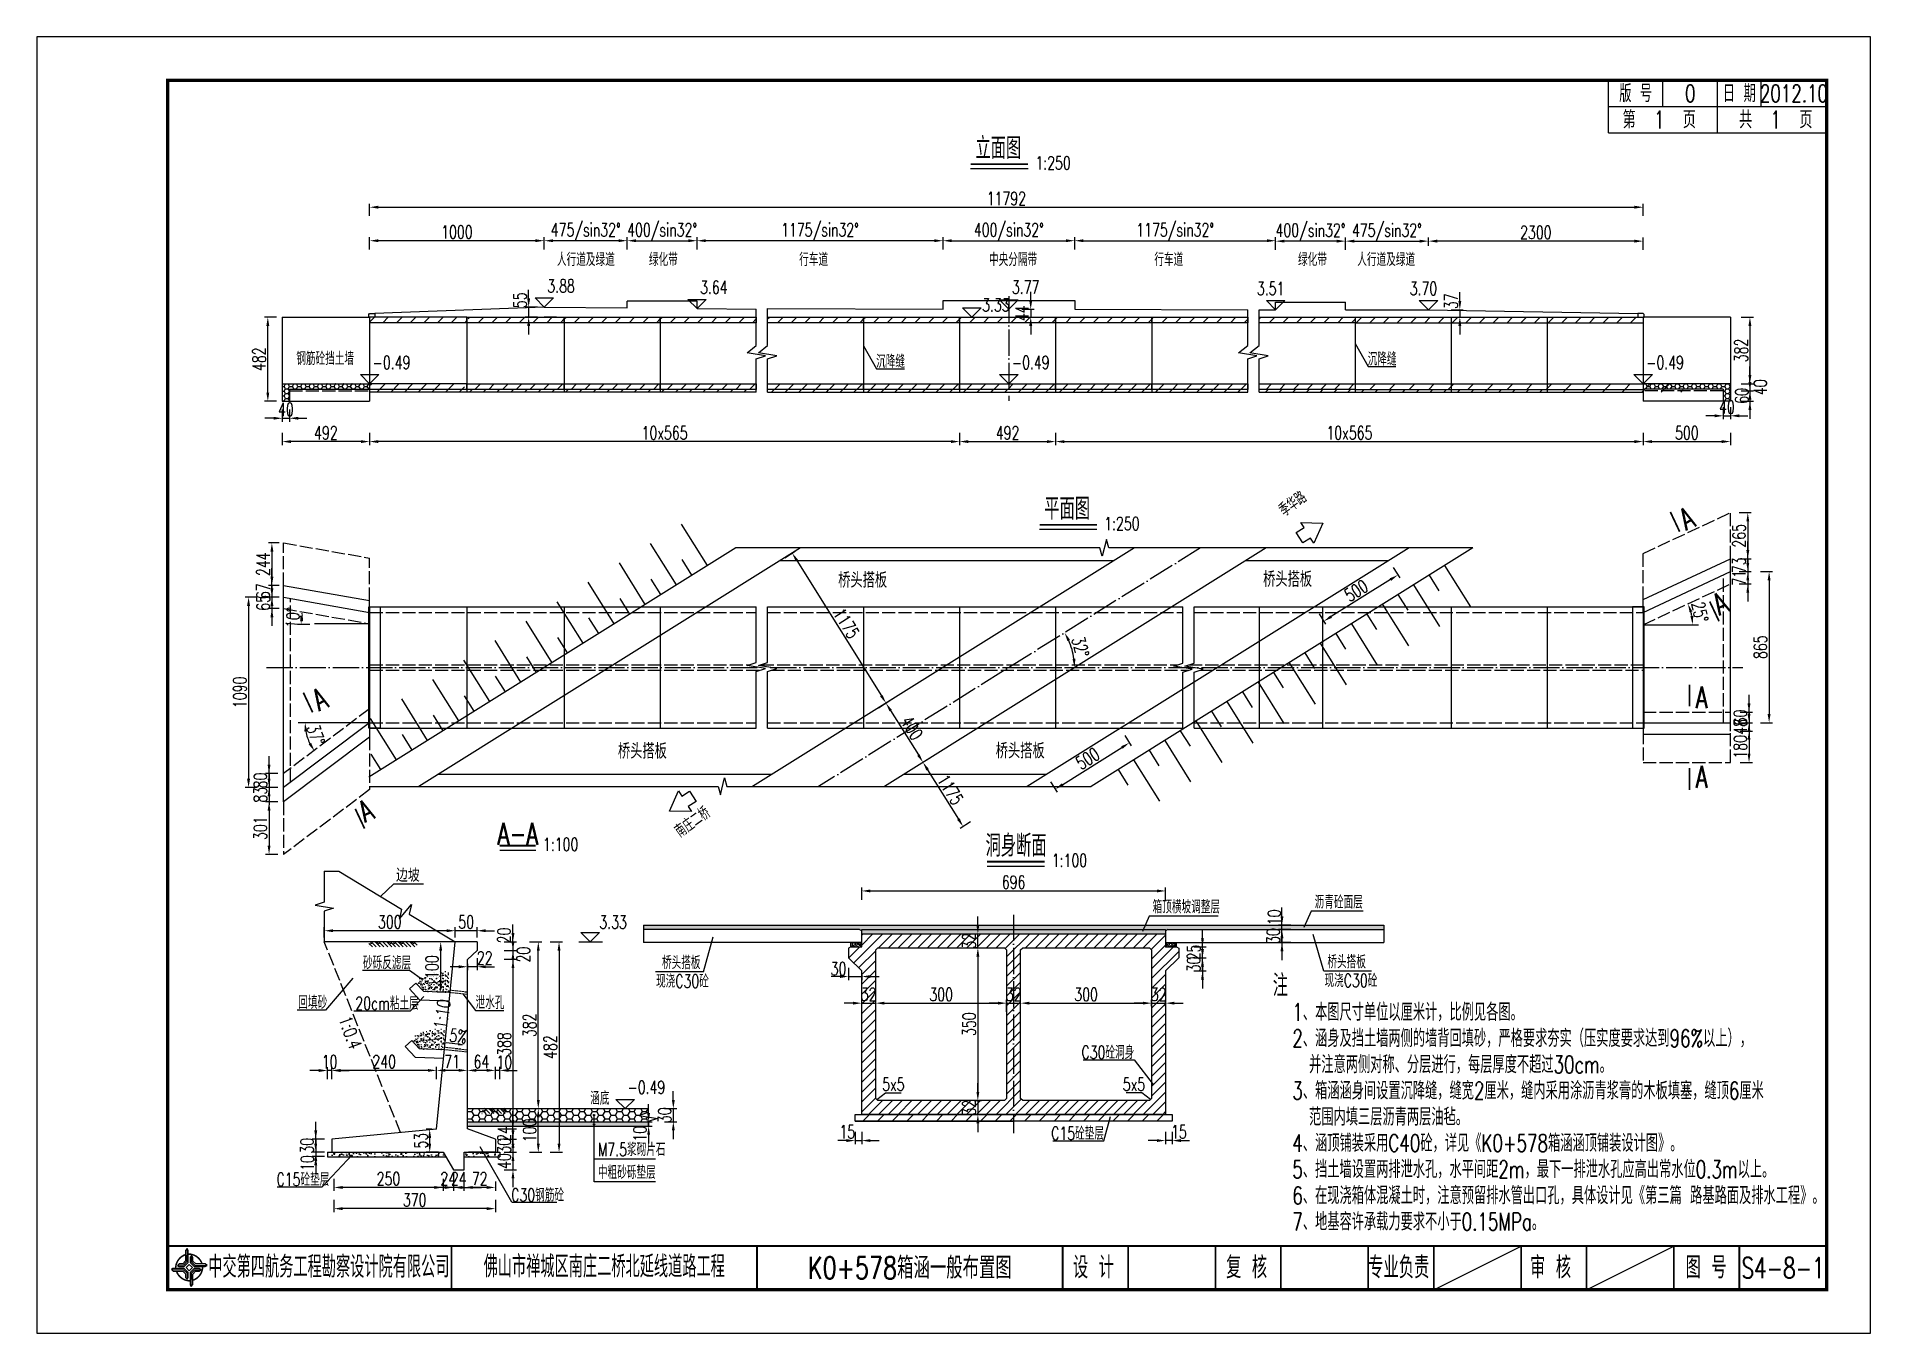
# Model space of a CAD drawing. Header units: millimetres. Extents: x -475 to 1205, y -1212 to 867.
# Drawn here: x -475.2 to -55.2, y 569.9 to 866.9 of the extents above; entities that cross this region are included whole.
import ezdxf
from ezdxf.enums import TextEntityAlignment as Align

# ---------------------------------------------------------------- set-up
doc = ezdxf.new("R2010")
doc.units = ezdxf.units.MM
doc.header["$LTSCALE"] = 0.25
doc.header["$PDMODE"] = 32
doc.header["$PDSIZE"] = 0.5
for name, pattern in [('ACAD_ISO02W100', [15, 12, -3]), ('ACAD_ISO04W100', [30, 24, -3, 0, -3]), ('HIDDEN', [0.375, 0.25, -0.125])]:
    doc.linetypes.add(name, pattern=pattern)
for name, color, linetype in [('DIM', 2, 'Continuous'), ('lk', 7, 'Continuous'), ('中心线', 7, 'ACAD_ISO04W100'), ('图框', 7, 'Continuous'), ('垫层', 6, 'Continuous'), ('填充', 8, 'Continuous'), ('尺寸标注', 2, 'Continuous'), ('帽石', 2, 'Continuous'), ('文字', 7, 'Continuous'), ('文字字符', 7, 'Continuous'), ('标注', 4, 'Continuous'), ('次轮廓线', 7, 'Continuous'), ('沉降缝', 1, 'Continuous'), ('涵身基础', 6, 'Continuous'), ('管', 1, 'Continuous'), ('箱体', 1, 'Continuous'), ('结构', 7, 'Continuous'), ('虚线', 2, 'ACAD_ISO02W100'), ('轴线', 7, 'Continuous'), ('钢筋', 6, 'Continuous')]:
    doc.layers.add(name, color=color, linetype=linetype)
doc.styles.get("Standard").update_dxf_attribs({"font": 'simplex1.shx', "width": 0.7, "bigfont": 'hztxt.shx'})
doc.styles.add('text', font='romans__.shx', dxfattribs={"width": 0.8, "bigfont": 'hztxt.shx'})
doc.styles.add('XGsz', font='simplex1.shx', dxfattribs={"width": 0.8, "bigfont": 'hztxt.shx'})
doc.dimstyles.new('STANDARD-100', dxfattribs={"dimscale": 0, "dimtxt": 3, "dimasz": 2, "dimexe": 0.8, "dimexo": 1, "dimgap": 0.5, "dimtad": 1, "dimdec": 0, "dimlfac": 10, "dimzin": 9, "dimdsep": 46, "dimtxsty": 'Standard', "dimcen": 0.5, "dimclrd": 256, "dimclre": 256, "dimclrt": 7, "dimadec": 0, "dimazin": 2, "dimtfac": 1, "dimtdec": 0, "dimtix": 1, "dimtmove": 2, "dimatfit": 3, "dimfxl": 0, "dimtolj": 1, "dimtzin": 0, "dimlwd": -1, "dimlwe": -1, "dimarcsym": 0})
doc.dimstyles.new('STANDARD-250', dxfattribs={"dimscale": 0, "dimtxt": 3, "dimasz": 2, "dimexe": 0.8, "dimexo": 1, "dimgap": 0.5, "dimtad": 1, "dimdec": 0, "dimlfac": 25, "dimzin": 9, "dimdsep": 46, "dimtxsty": 'Standard', "dimcen": 0.5, "dimclrd": 256, "dimclre": 256, "dimclrt": 7, "dimadec": 0, "dimazin": 2, "dimtfac": 1, "dimtdec": 0, "dimtix": 1, "dimtmove": 2, "dimatfit": 3, "dimfxl": 0, "dimtolj": 1, "dimtzin": 0, "dimlwd": -1, "dimlwe": -1, "dimarcsym": 0})
pattern_1 = [(45, (-252.4862, 805.2439), (-1.571545, 1.571545), [])]
pattern_2 = [(45, (-252.4862, 807.2439), (-1.571545, 1.571545), [])]
pattern_3 = [(45, (-189.0655, 805.2439), (-1.571545, 1.571545), [])]
pattern_4 = [(45, (-189.0655, 807.2439), (-1.571545, 1.571545), [])]
pattern_5 = [(45, (-2381.7412, -348.198), (-2.245064, 2.245064), [])]
pattern_6 = [(45, (-832.51, -1), (-1.571545, 1.571545), [])]
pattern_7 = [(50, (0, 4.3585), (0.91092334, -0.0796954), [0.09525, -1.04775]), (355, (0, 4.3585), (-0.1762141, 0.9552832), [0.0762, -0.8382]), (100.451, (0.0759, 4.3518), (0.7347125, 0.8755834), [0.08095, -0.89045]), (46.1842, (0, 4.6125), (1.3553952, -0.2102116), [0.142875, -1.571625]), (96.6356, (0.113, 4.595), (1.1870212, 1.2371278), [0.121425, -1.335675]), (351.184, (0, 4.6125), (1.187023, 1.2371256), [0.1143, -1.2573]), (21, (0.127, 4.549), (0.7580744, -0.5113276), [0.09525, -1.04775]), (326, (0.127, 4.549), (0.3090101, 0.9209398), [0.0762, -0.8382]), (71.4514, (0.1902, 4.50635), (1.0670825, 0.4096143), [0.08095, -0.89045]), (37.5, (0, 4.35846), (0.01544302, 0.4227752), [0, -0.82804, 0, -0.8509, 0, -0.841375]), (7.5, (0, 4.35846), (0.3340983, 0.50090287), [0, -0.48514, 0, -0.80899, 0, -0.320675]), (327.5, (-0.2832, 4.35846), (0.67795298, -0.02864372), [0, -0.3175, 0, -0.9906, 0, -1.31445]), (317.5, (-0.4102, 4.35846), (0.7406459, 0.12713246), [0, -0.41275, 0, -0.65786, 0, -0.93345])]

msp = doc.modelspace()

# ---------------------------------------------------------------- texts
at = {"width": 0.7}
for s, p in [('专业负责', (-163.176, 585.009)), ('审 核', (-128.402, 585.009)), ('图 号', (-92.783, 585.009))]:
    msp.add_text(s, height=5, dxfattribs=at).set_placement(p, align=Align.MIDDLE_CENTER)
at = {"layer": '图框'}
for s, width, p in [('中交第四航务工程勘察设计院有限公司', 0.65, (-408.235, 585.163)), ('佛山市禅城区南庄二桥北延线道路工程', 0.65, (-345.166, 585.229)), ('设 计', 0.7, (-233.121, 585.009)), ('复 核', 0.7, (-198.026, 585.009))]:
    msp.add_text(s, height=5, dxfattribs=dict(at, width=width)).set_placement(p, align=Align.MIDDLE_CENTER)
at = {"layer": '文字', "width": 0.7}
for s, height, p in [('版 号', 4, (-108.916, 853.915)), ('0', 4, (-96.416, 853.915)), ('日 期', 4, (-85.166, 853.915)), ('2012.10', 4, (-72.666, 853.915)), ('立面图', 5, (-254.901, 841.366)), ('1:250', 3, (-242.364, 837.995)), ('钢筋砼挡土墙', 3, (-409.09, 793.202)), ('平面图', 5, (-239.132, 758.759)), ('1:250', 3, (-226.595, 755.388)), ('A', 5, (-93.794, 715.573)), ('A', 5, (-93.794, 697.38)), ('A-A', 5, (-364.938, 684.34)), ('洞身断面', 5, (-250.827, 681.613)), ('1:100', 3, (-355.15, 681.908)), ('1:100', 3, (-238.604, 678.242))]:
    msp.add_text(s, height=height, dxfattribs=at).set_placement(p, align=Align.MIDDLE_CENTER)
for s, height, p in [('人行道及绿道', 3, (-355.989, 814.362)), ('绿化带', 3, (-334.92, 814.362)), ('行车道', 3, (-300.512, 814.362)), ('中央分隔带', 3, (-257.024, 814.362)), ('行车道', 3, (-219.167, 814.362)), ('绿化带', 3, (-186.252, 814.362)), ('人行道及绿道', 3, (-172.667, 814.362)), ('沉降缝', 3, (-282.889, 791.027)), ('沉降缝', 3, (-170.309, 791.584)), ('箱顶横坡调整层', 3, (-219.556, 666.097)), ('沥青砼面层', 3, (-182.437, 667.207)), ('砂砾反滤层', 3, (-400.426, 653.28)), ('桥头搭板', 3, (-331.934, 653.326)), ('桥头搭板', 3, (-179.525, 653.502)), ('现浇C30砼', 3, (-333.301, 649.086)), ('注', 5, (-192.04, 647.104)), ('现浇C30砼', 3, (-180.185, 649.219)), ('回填砂', 3, (-415.24, 644.199)), ('20cm粘土层', 3, (-402.182, 644.002)), ('泄水孔', 3, (-374.642, 644.167)), ('涵底', 3, (-348.377, 622.254)), ('M7.5浆砌片石', 3, (-346.62, 610.525)), ('C15砼垫层', 3, (-420.225, 603.669)), ('中粗砂砾垫层', 3, (-346.605, 605.283)), ('C30钢筋砼', 3, (-366.469, 600.101))]:
    msp.add_text(s, height=height, dxfattribs=at).set_placement(p)
for s, p in [('3.88', (-358.198, 807.429)), ('3.64', (-323.212, 807.101)), ('3.77', (-251.793, 807.128)), ('3.51', (-195.667, 806.843)), ('3.70', (-160.667, 806.843)), ('3.33', (-258.617, 803.065)), ('-0.49', (-398.212, 789.883)), ('-0.49', (-251.793, 789.883)), ('-0.49', (-106.497, 789.883)), ('3.33', (-346.278, 661.698)), ('-0.49', (-339.826, 623.856))]:
    msp.add_text(s, height=3, dxfattribs=at).set_placement(p, align=Align.BOTTOM_LEFT)
for s, p in [('季华路', (-186.089, 758.011)), ('南庄二桥', (-323.576, 685.11))]:
    msp.add_text(s, height=3, rotation=35.63877, dxfattribs=at).set_placement(p, align=Align.BOTTOM_CENTER)
for p in [(-97.208, 756.574), (-89.534, 737.138), (-410.325, 715.193), (-399.776, 689.659)]:
    msp.add_text('A', height=5, rotation=25.24973, dxfattribs=at).set_placement(p, align=Align.MIDDLE_CENTER)
at = {"layer": '文字', "style": 'text', "width": 0.8}
for p in [(-291.576, 740.692), (-194.243, 740.887), (-342.02, 701.532), (-255.485, 701.58)]:
    msp.add_text('桥头搭板', height=3.5, dxfattribs=at).set_placement(p)
at = {"layer": '文字', "style": 'XGsz', "width": 0.75}
for s, rotation, p in [('1:10', 81.55098, (-381.296, 639.471)), ('1:0.4', 289.60644, (-406.046, 641.945))]:
    msp.add_text(s, height=3, rotation=rotation, dxfattribs=at).set_placement(p)
at = {"layer": '文字', "width": 0.7}
msp.add_text('5%%%', height=3, rotation=353.36844, dxfattribs=at).set_placement((-380.747, 636.764))
for s, p in [('C30砼洞身', (-229.803, 634.408)), ('C15砼垫层', (-236.752, 615.857))]:
    msp.add_text(s, height=3, dxfattribs=at).set_placement(p, align=Align.MIDDLE)
for p in [(-278.94, 625.472), (-223.84, 625.472)]:
    msp.add_text('5x5', height=3, dxfattribs=at).set_placement(p, align=Align.CENTER)
at = {"layer": '文字', "insert": (-187.553, 645.495), "char_height": 4, "width": 151.12168, "attachment_point": 1, "line_spacing_factor": 0.9}
msp.add_mtext('1、本图尺寸单位以厘米计，比例见各图。\\P2、涵身及挡土墙两侧的墙背回填砂，严格要求夯实（压实度要求达到96%以上）， \\P  并注意两侧对称、分层进行，每层厚度不超过30cm。\\P3、箱涵涵身间设置沉降缝，缝宽2厘米，缝内采用涂沥青浆膏的木板填塞，缝顶6厘米\\P  范围内填三层沥青两层油毡。\\P4、涵顶铺装采用C40砼，详见《K0+578箱涵涵顶铺装设计图》。\\P5、挡土墙设置两排泄水孔，水平间距2m，最下一排泄水孔应高出常水位0.3m以上。\\P6、在现浇箱体混凝土时，注意预留排水管出口孔，具体设计见《第三篇 路基路面及排水工程》。\\P7、地基容许承载力要求不小于0.15MPa。', dxfattribs=at)
at = {"layer": '文字字符', "width": 0.9}
msp.add_text('边坡', height=3, dxfattribs=at).set_placement((-392.844, 673.329))
at = {"layer": '标注', "color": 7, "insert": (-416.505, 733.82), "char_height": 3, "attachment_point": 5, "rotation": 85}
msp.add_mtext('\\A1;10°', dxfattribs=at)

# ---------------------------------------------------------------- blocks, each defined once
blk = doc.blocks.new('*D87')
at = {"layer": 'Defpoints', "color": 0}
for p in [(-237.41, 820.18), (-267.57, 815.45), (-237.41, 815.43)]:
    blk.add_point(p, dxfattribs=at)
at = {"layer": '标注'}
for p, q in [((-267.57, 818.18), (-267.57, 820.98)), ((-265.57, 820.18), (-239.41, 820.18)), ((-237.41, 818.18), (-237.41, 820.98))]:
    blk.add_line(p, q, dxfattribs=at)
for points in [[(-265.57, 820.51), (-265.57, 819.85), (-267.57, 820.18)], [(-239.41, 820.51), (-239.41, 819.85), (-237.41, 820.18)]]:
    blk.add_solid(points, dxfattribs=at)
at = {"layer": '标注', "color": 7, "insert": (-252.49, 822.18), "char_height": 3, "attachment_point": 5}
blk.add_mtext('\\A1;400/sin32°', dxfattribs=at)
blk = doc.blocks.new('*D88')
at = {"layer": 'Defpoints', "color": 0}
for p in [(-398.91, 820.18), (-358.91, 815.41), (-398.91, 811.69)]:
    blk.add_point(p, dxfattribs=at)
at = {"layer": '标注'}
for p, q in [((-398.91, 818.18), (-398.91, 820.98)), ((-360.91, 820.18), (-396.91, 820.18)), ((-358.91, 818.18), (-358.91, 820.98))]:
    blk.add_line(p, q, dxfattribs=at)
for points in [[(-396.91, 820.51), (-396.91, 819.85), (-398.91, 820.18)], [(-360.91, 820.51), (-360.91, 819.85), (-358.91, 820.18)]]:
    blk.add_solid(points, dxfattribs=at)
at = {"layer": '标注', "color": 7, "insert": (-378.91, 822.18), "char_height": 3, "attachment_point": 5}
blk.add_mtext('\\A1;1000', dxfattribs=at)
blk = doc.blocks.new('*D109')
at = {"layer": 'Defpoints', "color": 0}
for p in [(-362.48, 802.68), (-358.89, 804.95), (-358.89, 802.68)]:
    blk.add_point(p, dxfattribs=at)
at = {"layer": '标注'}
for p, q in [((-362.48, 806.95), (-362.48, 808.95)), ((-360.48, 804.95), (-363.28, 804.95)), ((-360.48, 802.68), (-363.28, 802.68)), ((-362.48, 804.95), (-362.48, 802.68)), ((-362.48, 800.68), (-362.48, 798.68))]:
    blk.add_line(p, q, dxfattribs=at)
for points in [[(-362.81, 806.95), (-362.14, 806.95), (-362.48, 804.95)], [(-362.81, 800.68), (-362.14, 800.68), (-362.48, 802.68)]]:
    blk.add_solid(points, dxfattribs=at)
at = {"layer": '标注', "color": 7, "insert": (-364.48, 806.55), "char_height": 3, "attachment_point": 5, "rotation": 90}
blk.add_mtext('\\A1;55', dxfattribs=at)
blk = doc.blocks.new('*D89')
at = {"layer": 'Defpoints', "color": 0}
for p in [(-156.38, 820.08), (-156.38, 817.98), (-107.19, 810.89)]:
    blk.add_point(p, dxfattribs=at)
at = {"layer": '标注'}
for p, q in [((-156.38, 818.98), (-156.38, 820.88)), ((-109.19, 820.08), (-154.38, 820.08)), ((-107.19, 818.08), (-107.19, 820.88))]:
    blk.add_line(p, q, dxfattribs=at)
for points in [[(-154.38, 820.42), (-154.38, 819.75), (-156.38, 820.08)], [(-109.19, 820.42), (-109.19, 819.75), (-107.19, 820.08)]]:
    blk.add_solid(points, dxfattribs=at)
at = {"layer": '标注', "color": 7, "insert": (-131.78, 822.08), "char_height": 3, "attachment_point": 5}
blk.add_mtext('\\A1;2300', dxfattribs=at)
blk = doc.blocks.new('*D90')
at = {"layer": 'Defpoints', "color": 0}
for p in [(-107.19, 827.85), (-398.91, 793.9), (-107.19, 793.92)]:
    blk.add_point(p, dxfattribs=at)
at = {"layer": '标注'}
for p, q in [((-398.91, 825.85), (-398.91, 828.65)), ((-396.91, 827.85), (-109.19, 827.85)), ((-107.19, 825.85), (-107.19, 828.65))]:
    blk.add_line(p, q, dxfattribs=at)
for points in [[(-396.91, 828.19), (-396.91, 827.52), (-398.91, 827.85)], [(-109.19, 828.19), (-109.19, 827.52), (-107.19, 827.85)]]:
    blk.add_solid(points, dxfattribs=at)
at = {"layer": '标注', "color": 7, "insert": (-253.05, 829.85), "char_height": 3, "attachment_point": 5}
blk.add_mtext('\\A1;11792', dxfattribs=at)
blk = doc.blocks.new('*D110')
at = {"layer": 'Defpoints', "color": 0}
for p in [(-212.29, 747.54), (-422.5, 722.42), (-309.72, 722.42), (-237.7, 725.2), (-292.69, 697.3)]:
    blk.add_point(p, dxfattribs=at)
at = {"layer": '标注'}
blk.add_line((-239.44, 722.42), (-236.64, 722.42), dxfattribs=at)
blk.add_arc((-252.49, 722.42), 15.05, 7.6205, 24.3795, dxfattribs=at)
for points in [[(-239.07, 728.47), (-238.49, 728.79), (-239.72, 730.39)], [(-237.24, 724.44), (-237.9, 724.39), (-237.44, 722.42)]]:
    blk.add_solid(points, dxfattribs=at)
at = {"layer": '标注', "color": 7, "insert": (-236.1, 727.12), "char_height": 3, "attachment_point": 5, "rotation": 286}
blk.add_mtext('\\A1;32°', dxfattribs=at)
blk = doc.blocks.new('*D91')
at = {"layer": 'Defpoints', "color": 0}
for p in [(-85.94, 802.68), (-107.19, 787.4), (-82.75, 787.4)]:
    blk.add_point(p, dxfattribs=at)
at = {"layer": '标注'}
for p, q in [((-84.75, 802.68), (-81.95, 802.68)), ((-82.75, 800.68), (-82.75, 789.4)), ((-84.75, 787.4), (-81.95, 787.4))]:
    blk.add_line(p, q, dxfattribs=at)
for points in [[(-83.08, 800.68), (-82.41, 800.68), (-82.75, 802.68)], [(-83.08, 789.4), (-82.41, 789.4), (-82.75, 787.4)]]:
    blk.add_solid(points, dxfattribs=at)
at = {"layer": '标注', "color": 7, "insert": (-84.75, 795.04), "char_height": 3, "attachment_point": 5, "rotation": 90}
blk.add_mtext('\\A1;382', dxfattribs=at)
blk = doc.blocks.new('*D92')
at = {"layer": 'Defpoints', "color": 0}
for p in [(-87.19, 785.8), (-85.94, 787.4), (-82.75, 785.8)]:
    blk.add_point(p, dxfattribs=at)
at = {"layer": '标注'}
for p, q in [((-82.75, 789.4), (-82.75, 791.4)), ((-84.75, 787.4), (-81.95, 787.4)), ((-84.75, 785.8), (-81.95, 785.8)), ((-82.75, 787.4), (-82.75, 785.8)), ((-82.75, 783.8), (-82.75, 781.8))]:
    blk.add_line(p, q, dxfattribs=at)
for points in [[(-83.08, 789.4), (-82.41, 789.4), (-82.75, 787.4)], [(-83.08, 783.8), (-82.41, 783.8), (-82.75, 785.8)]]:
    blk.add_solid(points, dxfattribs=at)
at = {"layer": '标注', "color": 7, "insert": (-80.37, 786.61), "char_height": 3, "attachment_point": 5, "rotation": 90}
blk.add_mtext('\\A1;40', dxfattribs=at)
blk = doc.blocks.new('*D93')
at = {"layer": 'Defpoints', "color": 0}
for p in [(-87.19, 785.8), (-85.94, 783.4), (-82.75, 783.4)]:
    blk.add_point(p, dxfattribs=at)
at = {"layer": '标注'}
for p, q in [((-82.75, 787.8), (-82.75, 789.8)), ((-84.75, 785.8), (-81.95, 785.8)), ((-82.75, 785.8), (-82.75, 783.4)), ((-84.75, 783.4), (-81.95, 783.4)), ((-82.75, 781.4), (-82.75, 779.4))]:
    blk.add_line(p, q, dxfattribs=at)
for points in [[(-83.08, 787.8), (-82.41, 787.8), (-82.75, 785.8)], [(-83.08, 781.4), (-82.41, 781.4), (-82.75, 783.4)]]:
    blk.add_solid(points, dxfattribs=at)
at = {"layer": '标注', "color": 7, "insert": (-84.6, 784.63), "char_height": 3, "attachment_point": 5, "rotation": 90}
blk.add_mtext('\\A1;60', dxfattribs=at)
blk = doc.blocks.new('*D94')
at = {"layer": 'Defpoints', "color": 0}
for p in [(-418.91, 779.3), (-398.91, 779.3), (-418.91, 774.17)]:
    blk.add_point(p, dxfattribs=at)
at = {"layer": '标注'}
for p, q in [((-418.91, 776.17), (-418.91, 773.37)), ((-400.91, 774.17), (-416.91, 774.17)), ((-398.91, 776.17), (-398.91, 773.37))]:
    blk.add_line(p, q, dxfattribs=at)
for points in [[(-416.91, 774.5), (-416.91, 773.83), (-418.91, 774.17)], [(-400.91, 774.5), (-400.91, 773.83), (-398.91, 774.17)]]:
    blk.add_solid(points, dxfattribs=at)
at = {"layer": '标注', "color": 7, "insert": (-408.91, 776.17), "char_height": 3, "attachment_point": 5}
blk.add_mtext('\\A1;492', dxfattribs=at)
blk = doc.blocks.new('*D111')
at = {"layer": 'Defpoints', "color": 0}
for p in [(-422.22, 802.68), (-418.91, 802.68), (-418.91, 783.4)]:
    blk.add_point(p, dxfattribs=at)
at = {"layer": '标注'}
for p, q in [((-420.22, 802.68), (-423.02, 802.68)), ((-422.22, 785.4), (-422.22, 800.68)), ((-420.22, 783.4), (-423.02, 783.4))]:
    blk.add_line(p, q, dxfattribs=at)
for points in [[(-422.56, 800.68), (-421.89, 800.68), (-422.22, 802.68)], [(-422.56, 785.4), (-421.89, 785.4), (-422.22, 783.4)]]:
    blk.add_solid(points, dxfattribs=at)
at = {"layer": '标注', "color": 7, "insert": (-424.22, 793.04), "char_height": 3, "attachment_point": 5, "rotation": 90}
blk.add_mtext('\\A1;482', dxfattribs=at)
blk = doc.blocks.new('*D112')
at = {"layer": 'Defpoints', "color": 0}
for p in [(-418.91, 783.4), (-417.26, 783.4), (-417.26, 779.51)]:
    blk.add_point(p, dxfattribs=at)
at = {"layer": '标注'}
for p, q in [((-418.91, 781.51), (-418.91, 778.71)), ((-417.26, 781.51), (-417.26, 778.71)), ((-420.91, 779.51), (-422.91, 779.51)), ((-418.91, 779.51), (-417.26, 779.51)), ((-415.26, 779.51), (-413.26, 779.51))]:
    blk.add_line(p, q, dxfattribs=at)
for points in [[(-420.91, 779.84), (-420.91, 779.18), (-418.91, 779.51)], [(-415.26, 779.84), (-415.26, 779.18), (-417.26, 779.51)]]:
    blk.add_solid(points, dxfattribs=at)
at = {"layer": '标注', "color": 7, "insert": (-418.08, 781.51), "char_height": 3, "attachment_point": 5}
blk.add_mtext('\\A1;40', dxfattribs=at)
blk = doc.blocks.new('*D113')
at = {"layer": 'Defpoints', "color": 0}
for p in [(-107.19, 783.4), (-87.19, 783.4), (-87.19, 774.17)]:
    blk.add_point(p, dxfattribs=at)
at = {"layer": '标注'}
for p, q in [((-107.19, 776.17), (-107.19, 773.37)), ((-105.19, 774.17), (-89.19, 774.17)), ((-87.19, 776.17), (-87.19, 773.37))]:
    blk.add_line(p, q, dxfattribs=at)
for points in [[(-105.19, 774.5), (-105.19, 773.83), (-107.19, 774.17)], [(-89.19, 774.5), (-89.19, 773.83), (-87.19, 774.17)]]:
    blk.add_solid(points, dxfattribs=at)
at = {"layer": '标注', "color": 7, "insert": (-97.19, 776.17), "char_height": 3, "attachment_point": 5}
blk.add_mtext('\\A1;500', dxfattribs=at)
blk = doc.blocks.new('*D114')
at = {"layer": 'Defpoints', "color": 0}
for p in [(-87.19, 741.56), (-107.19, 732.23), (-107.19, 732.23), (-95.99, 733.87), (-94.49, 732.23)]:
    blk.add_point(p, dxfattribs=at)
at = {"layer": '标注'}
blk.add_arc((-107.19, 732.23), 11.32, 10.1351, 14.8649, dxfattribs=at)
for points in [[(-96.56, 735.02), (-95.93, 735.25), (-96.93, 737.02)], [(-95.71, 734.25), (-96.38, 734.2), (-95.87, 732.23)]]:
    blk.add_solid(points, dxfattribs=at)
at = {"layer": '标注', "color": 7, "insert": (-94.18, 735.12), "char_height": 3, "attachment_point": 5, "rotation": 282.5}
blk.add_mtext('\\A1;25°', dxfattribs=at)
blk = doc.blocks.new('*D95')
at = {"layer": 'Defpoints', "color": 0}
for p in [(-398.91, 712.78), (-415.26, 709.78), (-413.45, 707.47), (-398.91, 709.78), (-418.6, 697.94)]:
    blk.add_point(p, dxfattribs=at)
at = {"layer": '标注'}
blk.add_arc((-402.89, 709.78), 10.81, 190.6201, 206.3799, dxfattribs=at)
for points in [[(-413.85, 707.76), (-413.18, 707.82), (-413.7, 709.78)], [(-412.29, 705.15), (-412.86, 704.8), (-411.52, 703.27)]]:
    blk.add_solid(points, dxfattribs=at)
at = {"layer": '标注', "color": 7, "insert": (-411.24, 706.98), "char_height": 3, "attachment_point": 5, "rotation": 288.5}
blk.add_mtext('\\A1;37°', dxfattribs=at)
blk = doc.blocks.new('*D96')
at = {"layer": 'Defpoints', "color": 0}
for p in [(-418.6, 750.96), (-421.29, 741.21), (-418.6, 741.21)]:
    blk.add_point(p, dxfattribs=at)
at = {"layer": '标注'}
for p, q in [((-419.6, 750.96), (-422.09, 750.96)), ((-421.29, 748.96), (-421.29, 743.21)), ((-419.6, 741.21), (-422.09, 741.21))]:
    blk.add_line(p, q, dxfattribs=at)
for points in [[(-421.62, 748.96), (-420.95, 748.96), (-421.29, 750.96)], [(-421.62, 743.21), (-420.95, 743.21), (-421.29, 741.21)]]:
    blk.add_solid(points, dxfattribs=at)
at = {"layer": '标注', "color": 7, "insert": (-423.29, 746.09), "char_height": 3, "attachment_point": 5, "rotation": 90}
blk.add_mtext('\\A1;244', dxfattribs=at)
blk = doc.blocks.new('*D97')
at = {"layer": 'Defpoints', "color": 0}
for p in [(-418.6, 741.21), (-421.29, 738.53), (-418.6, 738.53)]:
    blk.add_point(p, dxfattribs=at)
at = {"layer": '标注'}
for p, q in [((-421.29, 743.21), (-421.29, 745.21)), ((-419.6, 741.21), (-422.09, 741.21)), ((-421.29, 741.21), (-421.29, 738.53)), ((-419.6, 738.53), (-422.09, 738.53)), ((-421.29, 736.53), (-421.29, 734.53))]:
    blk.add_line(p, q, dxfattribs=at)
for points in [[(-421.62, 743.21), (-420.95, 743.21), (-421.29, 741.21)], [(-421.62, 736.53), (-420.95, 736.53), (-421.29, 738.53)]]:
    blk.add_solid(points, dxfattribs=at)
at = {"layer": '标注', "color": 7, "insert": (-423.29, 739.87), "char_height": 3, "attachment_point": 5, "rotation": 90}
blk.add_mtext('\\A1;67', dxfattribs=at)
blk = doc.blocks.new('*D98')
at = {"layer": 'Defpoints', "color": 0}
for p in [(-421.29, 735.93), (-418.6, 738.53), (-418.6, 735.93)]:
    blk.add_point(p, dxfattribs=at)
at = {"layer": '标注'}
for p, q in [((-421.29, 740.53), (-421.29, 742.53)), ((-419.6, 738.53), (-422.09, 738.53)), ((-419.6, 735.93), (-422.09, 735.93)), ((-421.29, 738.53), (-421.29, 735.93)), ((-421.29, 733.93), (-421.29, 731.93))]:
    blk.add_line(p, q, dxfattribs=at)
for points in [[(-421.62, 740.53), (-420.95, 740.53), (-421.29, 738.53)], [(-421.62, 733.93), (-420.95, 733.93), (-421.29, 735.93)]]:
    blk.add_solid(points, dxfattribs=at)
at = {"layer": '标注', "color": 7, "insert": (-423.29, 737.23), "char_height": 3, "attachment_point": 5, "rotation": 90}
blk.add_mtext('\\A1;65', dxfattribs=at)
blk = doc.blocks.new('*D99')
at = {"layer": 'Defpoints', "color": 0}
for p in [(-418.6, 738.53), (-426.63, 694.94), (-418.6, 694.94)]:
    blk.add_point(p, dxfattribs=at)
at = {"layer": '标注'}
for p, q in [((-424.63, 738.53), (-427.43, 738.53)), ((-426.63, 736.53), (-426.63, 696.94)), ((-424.63, 694.94), (-427.43, 694.94))]:
    blk.add_line(p, q, dxfattribs=at)
for points in [[(-426.97, 736.53), (-426.3, 736.53), (-426.63, 738.53)], [(-426.97, 696.94), (-426.3, 696.94), (-426.63, 694.94)]]:
    blk.add_solid(points, dxfattribs=at)
at = {"layer": '标注', "color": 7, "insert": (-428.63, 716.73), "char_height": 3, "attachment_point": 5, "rotation": 90}
blk.add_mtext('\\A1;1090', dxfattribs=at)
blk = doc.blocks.new('*D100')
at = {"layer": 'Defpoints', "color": 0}
for p in [(-418.6, 698.14), (-421.94, 694.94), (-418.6, 694.94)]:
    blk.add_point(p, dxfattribs=at)
at = {"layer": '标注'}
for p, q in [((-421.94, 700.14), (-421.94, 702.14)), ((-419.94, 698.14), (-422.74, 698.14)), ((-421.94, 698.14), (-421.94, 694.94)), ((-419.94, 694.94), (-422.74, 694.94)), ((-421.94, 692.94), (-421.94, 690.94))]:
    blk.add_line(p, q, dxfattribs=at)
for points in [[(-422.27, 700.14), (-421.61, 700.14), (-421.94, 698.14)], [(-422.27, 692.94), (-421.61, 692.94), (-421.94, 694.94)]]:
    blk.add_solid(points, dxfattribs=at)
at = {"layer": '标注', "color": 7, "insert": (-423.94, 696.54), "char_height": 3, "attachment_point": 5, "rotation": 90}
blk.add_mtext('\\A1;80', dxfattribs=at)
blk = doc.blocks.new('*D101')
at = {"layer": 'Defpoints', "color": 0}
for p in [(-418.6, 694.94), (-421.94, 691.63), (-418.6, 691.63)]:
    blk.add_point(p, dxfattribs=at)
at = {"layer": '标注'}
for p, q in [((-421.94, 696.94), (-421.94, 698.94)), ((-419.94, 694.94), (-422.74, 694.94)), ((-421.94, 694.94), (-421.94, 691.63)), ((-419.94, 691.63), (-422.74, 691.63)), ((-421.94, 689.63), (-421.94, 687.63))]:
    blk.add_line(p, q, dxfattribs=at)
for points in [[(-422.27, 696.94), (-421.61, 696.94), (-421.94, 694.94)], [(-422.27, 689.63), (-421.61, 689.63), (-421.94, 691.63)]]:
    blk.add_solid(points, dxfattribs=at)
at = {"layer": '标注', "color": 7, "insert": (-423.94, 693.28), "char_height": 3, "attachment_point": 5, "rotation": 90}
blk.add_mtext('\\A1;83', dxfattribs=at)
blk = doc.blocks.new('*D102')
at = {"layer": 'Defpoints', "color": 0}
for p in [(-418.6, 691.63), (-421.94, 679.61), (-418.6, 679.61)]:
    blk.add_point(p, dxfattribs=at)
at = {"layer": '标注'}
for p, q in [((-419.94, 691.63), (-422.74, 691.63)), ((-421.94, 689.63), (-421.94, 681.61)), ((-419.94, 679.61), (-422.74, 679.61))]:
    blk.add_line(p, q, dxfattribs=at)
for points in [[(-422.27, 689.63), (-421.61, 689.63), (-421.94, 691.63)], [(-422.27, 681.61), (-421.61, 681.61), (-421.94, 679.61)]]:
    blk.add_solid(points, dxfattribs=at)
at = {"layer": '标注', "color": 7, "insert": (-423.94, 685.62), "char_height": 3, "attachment_point": 5, "rotation": 90}
blk.add_mtext('\\A1;301', dxfattribs=at)
blk = doc.blocks.new('*D103')
at = {"layer": 'Defpoints', "color": 0}
for p in [(-87.19, 757.89), (-87.19, 747.3), (-83.23, 747.3)]:
    blk.add_point(p, dxfattribs=at)
at = {"layer": '标注'}
for p, q in [((-85.23, 757.89), (-82.43, 757.89)), ((-83.23, 755.89), (-83.23, 749.3)), ((-85.23, 747.3), (-82.43, 747.3))]:
    blk.add_line(p, q, dxfattribs=at)
for points in [[(-83.56, 755.89), (-82.9, 755.89), (-83.23, 757.89)], [(-83.56, 749.3), (-82.9, 749.3), (-83.23, 747.3)]]:
    blk.add_solid(points, dxfattribs=at)
at = {"layer": '标注', "color": 7, "insert": (-85.23, 752.59), "char_height": 3, "attachment_point": 5, "rotation": 90}
blk.add_mtext('\\A1;265', dxfattribs=at)
blk = doc.blocks.new('*D104')
at = {"layer": 'Defpoints', "color": 0}
for p in [(-87.19, 747.3), (-87.19, 744.38), (-83.23, 744.38)]:
    blk.add_point(p, dxfattribs=at)
at = {"layer": '标注'}
for p, q in [((-83.23, 749.3), (-83.23, 751.3)), ((-85.23, 747.3), (-82.43, 747.3)), ((-85.23, 744.38), (-82.43, 744.38)), ((-83.23, 747.3), (-83.23, 744.38)), ((-83.23, 742.38), (-83.23, 740.38))]:
    blk.add_line(p, q, dxfattribs=at)
for points in [[(-83.56, 749.3), (-82.9, 749.3), (-83.23, 747.3)], [(-83.56, 742.38), (-82.9, 742.38), (-83.23, 744.38)]]:
    blk.add_solid(points, dxfattribs=at)
at = {"layer": '标注', "color": 7, "insert": (-85.23, 745.84), "char_height": 3, "attachment_point": 5, "rotation": 90}
blk.add_mtext('\\A1;73', dxfattribs=at)
blk = doc.blocks.new('*D105')
at = {"layer": 'Defpoints', "color": 0}
for p in [(-87.19, 744.38), (-87.19, 741.56), (-83.23, 741.56)]:
    blk.add_point(p, dxfattribs=at)
at = {"layer": '标注'}
for p, q in [((-83.23, 746.38), (-83.23, 748.38)), ((-85.23, 744.38), (-82.43, 744.38)), ((-83.23, 744.38), (-83.23, 741.56)), ((-85.23, 741.56), (-82.43, 741.56)), ((-83.23, 739.56), (-83.23, 737.56))]:
    blk.add_line(p, q, dxfattribs=at)
for points in [[(-83.56, 746.38), (-82.9, 746.38), (-83.23, 744.38)], [(-83.56, 739.56), (-82.9, 739.56), (-83.23, 741.56)]]:
    blk.add_solid(points, dxfattribs=at)
at = {"layer": '标注', "color": 7, "insert": (-85.23, 742.97), "char_height": 3, "attachment_point": 5, "rotation": 90}
blk.add_mtext('\\A1;71', dxfattribs=at)
blk = doc.blocks.new('*D86')
at = {"layer": 'Defpoints', "color": 0}
for p in [(-85.18, 744.38), (-85.18, 709.78), (-78.35, 709.78)]:
    blk.add_point(p, dxfattribs=at)
at = {"layer": '标注'}
for p, q in [((-80.35, 744.38), (-77.55, 744.38)), ((-78.35, 742.38), (-78.35, 711.78)), ((-80.35, 709.78), (-77.55, 709.78))]:
    blk.add_line(p, q, dxfattribs=at)
for points in [[(-78.69, 742.38), (-78.02, 742.38), (-78.35, 744.38)], [(-78.69, 711.78), (-78.02, 711.78), (-78.35, 709.78)]]:
    blk.add_solid(points, dxfattribs=at)
at = {"layer": '标注', "color": 7, "insert": (-80.35, 727.08), "char_height": 3, "attachment_point": 5, "rotation": 90}
blk.add_mtext('\\A1;865', dxfattribs=at)
blk = doc.blocks.new('*D106')
at = {"layer": 'Defpoints', "color": 0}
for p in [(-87.19, 712.18), (-87.19, 709.78), (-82.95, 709.78)]:
    blk.add_point(p, dxfattribs=at)
at = {"layer": '标注'}
for p, q in [((-82.95, 714.18), (-82.95, 716.18)), ((-84.95, 712.18), (-82.15, 712.18)), ((-82.95, 712.18), (-82.95, 709.78)), ((-84.95, 709.78), (-82.15, 709.78)), ((-82.95, 707.78), (-82.95, 705.78))]:
    blk.add_line(p, q, dxfattribs=at)
for points in [[(-83.29, 714.18), (-82.62, 714.18), (-82.95, 712.18)], [(-83.29, 707.78), (-82.62, 707.78), (-82.95, 709.78)]]:
    blk.add_solid(points, dxfattribs=at)
at = {"layer": '标注', "color": 7, "insert": (-84.95, 710.98), "char_height": 3, "attachment_point": 5, "rotation": 90}
blk.add_mtext('\\A1;60', dxfattribs=at)
blk = doc.blocks.new('*D107')
at = {"layer": 'Defpoints', "color": 0}
for p in [(-87.19, 709.78), (-87.19, 707.86), (-82.95, 707.86)]:
    blk.add_point(p, dxfattribs=at)
at = {"layer": '标注'}
for p, q in [((-82.95, 711.78), (-82.95, 713.78)), ((-84.95, 709.78), (-82.15, 709.78)), ((-84.95, 707.86), (-82.15, 707.86)), ((-82.95, 709.78), (-82.95, 707.86)), ((-82.95, 705.86), (-82.95, 703.86))]:
    blk.add_line(p, q, dxfattribs=at)
for points in [[(-83.29, 711.78), (-82.62, 711.78), (-82.95, 709.78)], [(-83.29, 705.86), (-82.62, 705.86), (-82.95, 707.86)]]:
    blk.add_solid(points, dxfattribs=at)
at = {"layer": '标注', "color": 7, "insert": (-84.95, 708.82), "char_height": 3, "attachment_point": 5, "rotation": 90}
blk.add_mtext('\\A1;48', dxfattribs=at)
blk = doc.blocks.new('*D108')
at = {"layer": 'Defpoints', "color": 0}
for p in [(-87.19, 707.86), (-87.19, 700.66), (-82.95, 700.66)]:
    blk.add_point(p, dxfattribs=at)
at = {"layer": '标注'}
for p, q in [((-84.95, 707.86), (-82.15, 707.86)), ((-82.95, 705.86), (-82.95, 702.66)), ((-84.95, 700.66), (-82.15, 700.66))]:
    blk.add_line(p, q, dxfattribs=at)
for points in [[(-83.29, 705.86), (-82.62, 705.86), (-82.95, 707.86)], [(-83.29, 702.66), (-82.62, 702.66), (-82.95, 700.66)]]:
    blk.add_solid(points, dxfattribs=at)
at = {"layer": '标注', "color": 7, "insert": (-84.95, 704.26), "char_height": 3, "attachment_point": 5, "rotation": 90}
blk.add_mtext('\\A1;180', dxfattribs=at)
blk = doc.blocks.new('*D117')
at = {"layer": 'Defpoints', "color": 0}
for p in [(-259.32, 658.22), (-259.59, 623.22), (-259.32, 623.22)]:
    blk.add_point(p, dxfattribs=at)
at = {"layer": '标注'}
for p, q in [((-259.59, 658.22), (-260.39, 658.22)), ((-259.59, 656.22), (-259.59, 625.22)), ((-259.59, 623.22), (-260.39, 623.22))]:
    blk.add_line(p, q, dxfattribs=at)
for points in [[(-259.92, 656.22), (-259.25, 656.22), (-259.59, 658.22)], [(-259.92, 625.22), (-259.25, 625.22), (-259.59, 623.22)]]:
    blk.add_solid(points, dxfattribs=at)
at = {"layer": '标注', "color": 7, "insert": (-261.59, 640.72), "char_height": 3, "attachment_point": 5, "rotation": 90}
blk.add_mtext('\\A1;350', dxfattribs=at)
blk = doc.blocks.new('*D115')
at = {"layer": 'Defpoints', "color": 0}
for p in [(-287.69, 617.68), (-286.19, 617.68), (-286.19, 614.06)]:
    blk.add_point(p, dxfattribs=at)
at = {"layer": '标注'}
for p, q in [((-289.69, 614.06), (-291.69, 614.06)), ((-287.69, 616.06), (-287.69, 613.26)), ((-287.69, 614.06), (-286.19, 614.06)), ((-286.19, 616.06), (-286.19, 613.26)), ((-284.19, 614.06), (-282.19, 614.06))]:
    blk.add_line(p, q, dxfattribs=at)
for points in [[(-289.69, 614.39), (-289.69, 613.73), (-287.69, 614.06)], [(-284.19, 614.39), (-284.19, 613.73), (-286.19, 614.06)]]:
    blk.add_solid(points, dxfattribs=at)
at = {"layer": '标注', "color": 7, "insert": (-289.49, 616.06), "char_height": 3, "attachment_point": 5}
blk.add_mtext('\\A1;15', dxfattribs=at)
blk = doc.blocks.new('*D116')
at = {"layer": 'Defpoints', "color": 0}
for p in [(-216.59, 617.68), (-215.09, 617.68), (-216.59, 614.06)]:
    blk.add_point(p, dxfattribs=at)
at = {"layer": '标注'}
for p, q in [((-218.59, 614.06), (-220.59, 614.06)), ((-216.59, 616.06), (-216.59, 613.26)), ((-215.09, 614.06), (-216.59, 614.06)), ((-215.09, 616.06), (-215.09, 613.26)), ((-213.09, 614.06), (-211.09, 614.06))]:
    blk.add_line(p, q, dxfattribs=at)
for points in [[(-218.59, 614.39), (-218.59, 613.73), (-216.59, 614.06)], [(-213.09, 614.39), (-213.09, 613.73), (-215.09, 614.06)]]:
    blk.add_solid(points, dxfattribs=at)
at = {"layer": '标注', "color": 7, "insert": (-213.54, 616.06), "char_height": 3, "attachment_point": 5}
blk.add_mtext('\\A1;15', dxfattribs=at)
blk = doc.blocks.new('*D118')
at = {"layer": 'Defpoints', "color": 0}
for p in [(-88.84, 783.4), (-87.19, 783.4), (-87.19, 780.07)]:
    blk.add_point(p, dxfattribs=at)
at = {"layer": '标注'}
for p, q in [((-88.84, 782.07), (-88.84, 779.27)), ((-87.19, 782.07), (-87.19, 779.27)), ((-90.84, 780.07), (-92.84, 780.07)), ((-88.84, 780.07), (-87.19, 780.07)), ((-85.19, 780.07), (-83.19, 780.07))]:
    blk.add_line(p, q, dxfattribs=at)
for points in [[(-90.84, 780.41), (-90.84, 779.74), (-88.84, 780.07)], [(-85.19, 780.41), (-85.19, 779.74), (-87.19, 780.07)]]:
    blk.add_solid(points, dxfattribs=at)
at = {"layer": '标注', "color": 7, "insert": (-88.01, 782.07), "char_height": 3, "attachment_point": 5}
blk.add_mtext('\\A1;40', dxfattribs=at)
blk = doc.blocks.new('*D171')
at = {"layer": 'Defpoints', "color": 0}
for p in [(-289.42, 661.42), (-259.59, 661.42), (-289.42, 658.22)]:
    blk.add_point(p, dxfattribs=at)
at = {"layer": '标注'}
for p, q in [((-259.59, 663.42), (-259.59, 665.42)), ((-261.59, 661.42), (-258.79, 661.42)), ((-259.59, 658.22), (-259.59, 661.42)), ((-261.59, 658.22), (-258.79, 658.22)), ((-259.59, 656.22), (-259.59, 654.22))]:
    blk.add_line(p, q, dxfattribs=at)
for points in [[(-259.92, 663.42), (-259.25, 663.42), (-259.59, 661.42)], [(-259.92, 656.22), (-259.25, 656.22), (-259.59, 658.22)]]:
    blk.add_solid(points, dxfattribs=at)
at = {"layer": '标注', "color": 7, "insert": (-261.59, 659.82), "char_height": 3, "attachment_point": 5, "rotation": 90}
blk.add_mtext('\\A1;32', dxfattribs=at)
blk = doc.blocks.new('*D174')
at = {"layer": 'Defpoints', "color": 0}
for p in [(-156.47, 802.68), (-156.38, 804.36), (-149.19, 802.68)]:
    blk.add_point(p, dxfattribs=at)
at = {"layer": '标注'}
for p, q in [((-149.19, 806.36), (-149.19, 808.36)), ((-151.19, 804.36), (-148.39, 804.36)), ((-151.19, 802.68), (-148.39, 802.68)), ((-149.19, 804.36), (-149.19, 802.68)), ((-149.19, 800.68), (-149.19, 798.68))]:
    blk.add_line(p, q, dxfattribs=at)
for points in [[(-149.52, 806.36), (-148.86, 806.36), (-149.19, 804.36)], [(-149.52, 800.68), (-148.86, 800.68), (-149.19, 802.68)]]:
    blk.add_solid(points, dxfattribs=at)
at = {"layer": '标注', "color": 7, "insert": (-151.19, 806.32), "char_height": 3, "attachment_point": 5, "rotation": 90}
blk.add_mtext('\\A1;37', dxfattribs=at)
blk = doc.blocks.new('*D185')
at = {"layer": 'Defpoints', "color": 0}
for p in [(-263.77, 781.6), (-241.77, 781.6), (-241.77, 774.17)]:
    blk.add_point(p, dxfattribs=at)
at = {"layer": '标注'}
for p, q in [((-263.77, 776.17), (-263.77, 773.37)), ((-261.77, 774.17), (-243.77, 774.17)), ((-241.77, 776.17), (-241.77, 773.37))]:
    blk.add_line(p, q, dxfattribs=at)
for points in [[(-261.77, 774.5), (-261.77, 773.83), (-263.77, 774.17)], [(-243.77, 774.5), (-243.77, 773.83), (-241.77, 774.17)]]:
    blk.add_solid(points, dxfattribs=at)
at = {"layer": '标注', "color": 7, "insert": (-252.77, 776.17), "char_height": 3, "attachment_point": 5}
blk.add_mtext('\\A1;492', dxfattribs=at)
blk = doc.blocks.new('*D186')
at = {"layer": 'Defpoints', "color": 0}
for p in [(-398.91, 781.6), (-263.77, 781.6), (-398.91, 774.17)]:
    blk.add_point(p, dxfattribs=at)
at = {"layer": '标注'}
for p, q in [((-398.91, 776.17), (-398.91, 773.37)), ((-265.77, 774.17), (-396.91, 774.17)), ((-263.77, 776.17), (-263.77, 773.37))]:
    blk.add_line(p, q, dxfattribs=at)
for points in [[(-396.91, 774.5), (-396.91, 773.83), (-398.91, 774.17)], [(-265.77, 774.5), (-265.77, 773.83), (-263.77, 774.17)]]:
    blk.add_solid(points, dxfattribs=at)
at = {"layer": '标注', "color": 7, "insert": (-331.34, 776.17), "char_height": 3, "attachment_point": 5}
blk.add_mtext('\\A1;10x565', dxfattribs=at)
blk = doc.blocks.new('*D187')
at = {"layer": 'Defpoints', "color": 0}
for p in [(-241.77, 781.28), (-107.19, 781.28), (-107.19, 774.17)]:
    blk.add_point(p, dxfattribs=at)
at = {"layer": '标注'}
for p, q in [((-241.77, 776.17), (-241.77, 773.37)), ((-239.77, 774.17), (-109.19, 774.17)), ((-107.19, 776.17), (-107.19, 773.37))]:
    blk.add_line(p, q, dxfattribs=at)
for points in [[(-239.77, 774.5), (-239.77, 773.83), (-241.77, 774.17)], [(-109.19, 774.5), (-109.19, 773.83), (-107.19, 774.17)]]:
    blk.add_solid(points, dxfattribs=at)
at = {"layer": '标注', "color": 7, "insert": (-174.48, 776.17), "char_height": 3, "attachment_point": 5}
blk.add_mtext('\\A1;10x565', dxfattribs=at)
blk = doc.blocks.new('*D384')
at = {"layer": 'Defpoints', "color": 0}
for p in [(-409.29, 662.13), (-409.29, 659.58), (-379.29, 659.58)]:
    blk.add_point(p, dxfattribs=at)
at = {"layer": '标注'}
for p, q in [((-409.29, 660.58), (-409.29, 662.93)), ((-381.29, 662.13), (-407.29, 662.13)), ((-379.29, 660.58), (-379.29, 662.93))]:
    blk.add_line(p, q, dxfattribs=at)
for points in [[(-407.29, 662.47), (-407.29, 661.8), (-409.29, 662.13)], [(-381.29, 662.47), (-381.29, 661.8), (-379.29, 662.13)]]:
    blk.add_solid(points, dxfattribs=at)
at = {"layer": '标注', "color": 7, "insert": (-394.29, 664.13), "char_height": 3, "attachment_point": 5}
blk.add_mtext('\\A1;300', dxfattribs=at)
blk = doc.blocks.new('*D402')
at = {"layer": 'Defpoints', "color": 0}
for p in [(-342.07, 621.38), (-342.07, 618.38), (-329.34, 618.38)]:
    blk.add_point(p, dxfattribs=at)
at = {"layer": '标注'}
for p, q in [((-329.34, 623.38), (-329.34, 625.38)), ((-331.34, 621.38), (-328.54, 621.38)), ((-331.34, 618.38), (-328.54, 618.38)), ((-329.34, 621.38), (-329.34, 618.38)), ((-329.34, 616.38), (-329.34, 614.38))]:
    blk.add_line(p, q, dxfattribs=at)
for points in [[(-329.67, 623.38), (-329, 623.38), (-329.34, 621.38)], [(-329.67, 616.38), (-329, 616.38), (-329.34, 618.38)]]:
    blk.add_solid(points, dxfattribs=at)
at = {"layer": '标注', "color": 7, "insert": (-331.34, 619.88), "char_height": 3, "attachment_point": 5, "rotation": 90}
blk.add_mtext('\\A1;30', dxfattribs=at)
blk = doc.blocks.new('*D403')
at = {"layer": 'Defpoints', "color": 0}
for p in [(-341.96, 618.38), (-341.96, 617.38), (-335, 617.38)]:
    blk.add_point(p, dxfattribs=at)
at = {"layer": '标注'}
for p, q in [((-335, 620.38), (-335, 622.38)), ((-337, 618.38), (-334.2, 618.38)), ((-335, 618.38), (-335, 617.38)), ((-337, 617.38), (-334.2, 617.38)), ((-335, 615.38), (-335, 613.38))]:
    blk.add_line(p, q, dxfattribs=at)
for points in [[(-335.33, 620.38), (-334.67, 620.38), (-335, 618.38)], [(-335.33, 615.38), (-334.67, 615.38), (-335, 617.38)]]:
    blk.add_solid(points, dxfattribs=at)
at = {"layer": '标注', "color": 7, "insert": (-337, 615.62), "char_height": 3, "attachment_point": 5, "rotation": 90}
blk.add_mtext('\\A1;10', dxfattribs=at)
blk = doc.blocks.new('*D385')
at = {"layer": 'Defpoints', "color": 0}
for p in [(-407.07, 611.38), (-370.09, 607.28), (-407.07, 598.47)]:
    blk.add_point(p, dxfattribs=at)
at = {"layer": '标注'}
for p, q in [((-407.07, 600.47), (-407.07, 597.67)), ((-372.09, 598.47), (-405.07, 598.47)), ((-370.09, 600.47), (-370.09, 597.67))]:
    blk.add_line(p, q, dxfattribs=at)
for points in [[(-405.07, 598.81), (-405.07, 598.14), (-407.07, 598.47)], [(-372.09, 598.81), (-372.09, 598.14), (-370.09, 598.47)]]:
    blk.add_solid(points, dxfattribs=at)
at = {"layer": '标注', "color": 7, "insert": (-388.58, 600.47), "char_height": 3, "attachment_point": 5}
blk.add_mtext('\\A1;370', dxfattribs=at)
blk = doc.blocks.new('*D386')
at = {"layer": 'Defpoints', "color": 0}
for p in [(-376.49, 630.14), (-376.49, 627.95), (-370.09, 621.39)]:
    blk.add_point(p, dxfattribs=at)
at = {"layer": '标注'}
for p, q in [((-376.49, 628.95), (-376.49, 630.94)), ((-372.09, 630.14), (-374.49, 630.14)), ((-370.09, 628.14), (-370.09, 630.94))]:
    blk.add_line(p, q, dxfattribs=at)
for points in [[(-374.49, 630.47), (-374.49, 629.81), (-376.49, 630.14)], [(-372.09, 630.47), (-372.09, 629.81), (-370.09, 630.14)]]:
    blk.add_solid(points, dxfattribs=at)
at = {"layer": '标注', "color": 7, "insert": (-373.29, 632.14), "char_height": 3, "attachment_point": 5}
blk.add_mtext('\\A1;64', dxfattribs=at)
blk = doc.blocks.new('*D387')
at = {"layer": 'Defpoints', "color": 0}
for p in [(-377.29, 605.66), (-370.09, 605.66), (-377.29, 603.33)]:
    blk.add_point(p, dxfattribs=at)
at = {"layer": '标注'}
for p, q in [((-377.29, 604.66), (-377.29, 602.53)), ((-372.09, 603.33), (-375.29, 603.33)), ((-370.09, 604.66), (-370.09, 602.53))]:
    blk.add_line(p, q, dxfattribs=at)
for points in [[(-375.29, 603.66), (-375.29, 602.99), (-377.29, 603.33)], [(-372.09, 603.66), (-372.09, 602.99), (-370.09, 603.33)]]:
    blk.add_solid(points, dxfattribs=at)
at = {"layer": '标注', "color": 7, "insert": (-373.69, 605.33), "char_height": 3, "attachment_point": 5}
blk.add_mtext('\\A1;72', dxfattribs=at)
blk = doc.blocks.new('*D388')
at = {"layer": 'Defpoints', "color": 0}
for p in [(-370.09, 659.58), (-370.04, 657.58), (-366.07, 657.58)]:
    blk.add_point(p, dxfattribs=at)
at = {"layer": '标注'}
for p, q in [((-368.07, 659.58), (-365.27, 659.58)), ((-366.07, 661.58), (-366.07, 663.58)), ((-366.07, 659.58), (-366.07, 657.58)), ((-368.07, 657.58), (-365.27, 657.58)), ((-366.07, 655.58), (-366.07, 653.58))]:
    blk.add_line(p, q, dxfattribs=at)
for points in [[(-366.4, 661.58), (-365.74, 661.58), (-366.07, 659.58)], [(-366.4, 655.58), (-365.74, 655.58), (-366.07, 657.58)]]:
    blk.add_solid(points, dxfattribs=at)
at = {"layer": '标注', "color": 7, "insert": (-368.11, 661.05), "char_height": 3, "attachment_point": 5, "rotation": 90}
blk.add_mtext('\\A1;20', dxfattribs=at)
blk = doc.blocks.new('*D389')
at = {"layer": 'Defpoints', "color": 0}
for p in [(-370.09, 655.58), (-368.99, 657.58), (-366.07, 655.58)]:
    blk.add_point(p, dxfattribs=at)
at = {"layer": '标注'}
for p, q in [((-366.07, 659.58), (-366.07, 661.58)), ((-368.07, 655.58), (-365.27, 655.58)), ((-367.99, 657.58), (-365.27, 657.58)), ((-366.07, 657.58), (-366.07, 655.58)), ((-366.07, 653.58), (-366.07, 651.58))]:
    blk.add_line(p, q, dxfattribs=at)
for points in [[(-366.4, 659.58), (-365.74, 659.58), (-366.07, 657.58)], [(-366.4, 653.58), (-365.74, 653.58), (-366.07, 655.58)]]:
    blk.add_solid(points, dxfattribs=at)
at = {"layer": '标注', "color": 7, "insert": (-363.66, 656.66), "char_height": 3, "attachment_point": 5, "rotation": 90}
blk.add_mtext('\\A1;20', dxfattribs=at)
blk = doc.blocks.new('*D390')
at = {"layer": 'Defpoints', "color": 0}
for p in [(-367.02, 659.58), (-366.04, 611.38), (-355.52, 611.38)]:
    blk.add_point(p, dxfattribs=at)
at = {"layer": '标注'}
for p, q in [((-357.52, 659.58), (-354.72, 659.58)), ((-355.52, 657.58), (-355.52, 613.38)), ((-357.52, 611.38), (-354.72, 611.38))]:
    blk.add_line(p, q, dxfattribs=at)
for points in [[(-355.85, 657.58), (-355.18, 657.58), (-355.52, 659.58)], [(-355.85, 613.38), (-355.18, 613.38), (-355.52, 611.38)]]:
    blk.add_solid(points, dxfattribs=at)
at = {"layer": '标注', "color": 7, "insert": (-357.52, 635.48), "char_height": 3, "attachment_point": 5, "rotation": 90}
blk.add_mtext('\\A1;482', dxfattribs=at)
blk = doc.blocks.new('*D391')
at = {"layer": 'Defpoints', "color": 0}
for p in [(-368.18, 655.58), (-369.3, 616.78), (-366.07, 616.78)]:
    blk.add_point(p, dxfattribs=at)
at = {"layer": '标注'}
for p, q in [((-367.18, 655.58), (-365.27, 655.58)), ((-366.07, 653.58), (-366.07, 618.78)), ((-368.07, 616.78), (-365.27, 616.78))]:
    blk.add_line(p, q, dxfattribs=at)
for points in [[(-366.4, 653.58), (-365.74, 653.58), (-366.07, 655.58)], [(-366.4, 618.78), (-365.74, 618.78), (-366.07, 616.78)]]:
    blk.add_solid(points, dxfattribs=at)
at = {"layer": '标注', "color": 7, "insert": (-368.07, 636.18), "char_height": 3, "attachment_point": 5, "rotation": 90}
blk.add_mtext('\\A1;388', dxfattribs=at)
blk = doc.blocks.new('*D392')
at = {"layer": 'Defpoints', "color": 0}
for p in [(-364.05, 621.38), (-360.27, 621.38), (-364.05, 611.38)]:
    blk.add_point(p, dxfattribs=at)
at = {"layer": '标注'}
for p, q in [((-362.27, 621.38), (-359.47, 621.38)), ((-360.27, 613.38), (-360.27, 619.38)), ((-362.27, 611.38), (-359.47, 611.38))]:
    blk.add_line(p, q, dxfattribs=at)
for points in [[(-360.6, 619.38), (-359.94, 619.38), (-360.27, 621.38)], [(-360.6, 613.38), (-359.94, 613.38), (-360.27, 611.38)]]:
    blk.add_solid(points, dxfattribs=at)
at = {"layer": '标注', "color": 7, "insert": (-362.27, 616.38), "char_height": 3, "attachment_point": 5, "rotation": 90}
blk.add_mtext('\\A1;100', dxfattribs=at)
blk = doc.blocks.new('*D393')
at = {"layer": 'Defpoints', "color": 0}
for p in [(-370.09, 616.78), (-366.89, 614.38), (-366.07, 614.38)]:
    blk.add_point(p, dxfattribs=at)
at = {"layer": '标注'}
for p, q in [((-366.07, 618.78), (-366.07, 620.78)), ((-368.07, 616.78), (-365.27, 616.78)), ((-366.07, 616.78), (-366.07, 614.38)), ((-366.07, 614.38), (-365.27, 614.38)), ((-366.07, 612.38), (-366.07, 610.38))]:
    blk.add_line(p, q, dxfattribs=at)
for points in [[(-366.4, 618.78), (-365.74, 618.78), (-366.07, 616.78)], [(-366.4, 612.38), (-365.74, 612.38), (-366.07, 614.38)]]:
    blk.add_solid(points, dxfattribs=at)
at = {"layer": '标注', "color": 7, "insert": (-368.07, 615.58), "char_height": 3, "attachment_point": 5, "rotation": 90}
blk.add_mtext('\\A1;24', dxfattribs=at)
blk = doc.blocks.new('*D394')
at = {"layer": 'Defpoints', "color": 0}
for p in [(-366.57, 611.38), (-370.09, 607.38), (-366.07, 607.38)]:
    blk.add_point(p, dxfattribs=at)
at = {"layer": '标注'}
for p, q in [((-366.07, 613.38), (-366.07, 615.38)), ((-366.07, 611.38), (-365.27, 611.38)), ((-366.07, 611.38), (-366.07, 607.38)), ((-368.07, 607.38), (-365.27, 607.38)), ((-366.07, 605.38), (-366.07, 603.38))]:
    blk.add_line(p, q, dxfattribs=at)
for points in [[(-366.4, 613.38), (-365.74, 613.38), (-366.07, 611.38)], [(-366.4, 605.38), (-365.74, 605.38), (-366.07, 607.38)]]:
    blk.add_solid(points, dxfattribs=at)
at = {"layer": '标注', "color": 7, "insert": (-368.07, 609.38), "char_height": 3, "attachment_point": 5, "rotation": 90}
blk.add_mtext('\\A1;40', dxfattribs=at)
blk = doc.blocks.new('*D395')
at = {"layer": 'Defpoints', "color": 0}
for p in [(-370.09, 614.38), (-370.09, 611.38), (-366.07, 611.38)]:
    blk.add_point(p, dxfattribs=at)
at = {"layer": '标注'}
for p, q in [((-366.07, 616.38), (-366.07, 618.38)), ((-368.07, 614.38), (-365.27, 614.38)), ((-366.07, 614.38), (-366.07, 611.38)), ((-368.07, 611.38), (-365.27, 611.38)), ((-366.07, 609.38), (-366.07, 607.38))]:
    blk.add_line(p, q, dxfattribs=at)
for points in [[(-366.4, 616.38), (-365.74, 616.38), (-366.07, 614.38)], [(-366.4, 609.38), (-365.74, 609.38), (-366.07, 611.38)]]:
    blk.add_solid(points, dxfattribs=at)
at = {"layer": '标注', "color": 7, "insert": (-368.07, 612.88), "char_height": 3, "attachment_point": 5, "rotation": 90}
blk.add_mtext('\\A1;30', dxfattribs=at)
blk = doc.blocks.new('*D396')
at = {"layer": 'Defpoints', "color": 0}
for p in [(-407.07, 611.38), (-382.09, 608.05), (-407.07, 603.33)]:
    blk.add_point(p, dxfattribs=at)
at = {"layer": '标注'}
for p, q in [((-407.07, 605.33), (-407.07, 602.53)), ((-382.09, 605.33), (-382.09, 602.53)), ((-384.09, 603.33), (-405.07, 603.33))]:
    blk.add_line(p, q, dxfattribs=at)
for points in [[(-405.07, 603.66), (-405.07, 602.99), (-407.07, 603.33)], [(-384.09, 603.66), (-384.09, 602.99), (-382.09, 603.33)]]:
    blk.add_solid(points, dxfattribs=at)
at = {"layer": '标注', "color": 7, "insert": (-394.58, 605.33), "char_height": 3, "attachment_point": 5}
blk.add_mtext('\\A1;250', dxfattribs=at)
blk = doc.blocks.new('*D397')
at = {"layer": 'Defpoints', "color": 0}
for p in [(-407.57, 630.14), (-383.57, 616.69), (-407.57, 612.88)]:
    blk.add_point(p, dxfattribs=at)
at = {"layer": '标注'}
for p, q in [((-407.57, 628.14), (-407.57, 630.94)), ((-385.57, 630.14), (-405.57, 630.14)), ((-383.57, 628.14), (-383.57, 630.94))]:
    blk.add_line(p, q, dxfattribs=at)
for points in [[(-405.57, 630.47), (-405.57, 629.81), (-407.57, 630.14)], [(-385.57, 630.47), (-385.57, 629.81), (-383.57, 630.14)]]:
    blk.add_solid(points, dxfattribs=at)
at = {"layer": '标注', "color": 7, "insert": (-395.57, 632.14), "char_height": 3, "attachment_point": 5}
blk.add_mtext('\\A1;240', dxfattribs=at)
blk = doc.blocks.new('*D404')
at = {"layer": 'Defpoints', "color": 0}
for p in [(-379.69, 607.38), (-377.29, 607.38), (-379.69, 603.33)]:
    blk.add_point(p, dxfattribs=at)
at = {"layer": '标注'}
for p, q in [((-379.69, 605.33), (-379.69, 602.53)), ((-377.29, 605.33), (-377.29, 602.53)), ((-381.69, 603.33), (-383.69, 603.33)), ((-377.29, 603.33), (-379.69, 603.33)), ((-375.29, 603.33), (-373.29, 603.33))]:
    blk.add_line(p, q, dxfattribs=at)
for points in [[(-381.69, 603.66), (-381.69, 602.99), (-379.69, 603.33)], [(-375.29, 603.66), (-375.29, 602.99), (-377.29, 603.33)]]:
    blk.add_solid(points, dxfattribs=at)
at = {"layer": '标注', "color": 7, "insert": (-378.49, 605.33), "char_height": 3, "attachment_point": 5}
blk.add_mtext('\\A1;24', dxfattribs=at)
blk = doc.blocks.new('*D405')
at = {"layer": 'Defpoints', "color": 0}
for p in [(-382.09, 605.9), (-379.69, 607.38), (-382.09, 603.33)]:
    blk.add_point(p, dxfattribs=at)
at = {"layer": '标注'}
for p, q in [((-382.09, 604.9), (-382.09, 602.53)), ((-379.69, 605.33), (-379.69, 602.53)), ((-384.09, 603.33), (-386.09, 603.33)), ((-379.69, 603.33), (-382.09, 603.33)), ((-377.69, 603.33), (-375.69, 603.33))]:
    blk.add_line(p, q, dxfattribs=at)
for points in [[(-384.09, 603.66), (-384.09, 602.99), (-382.09, 603.33)], [(-377.69, 603.66), (-377.69, 602.99), (-379.69, 603.33)]]:
    blk.add_solid(points, dxfattribs=at)
at = {"layer": '标注', "color": 7, "insert": (-380.89, 605.33), "char_height": 3, "attachment_point": 5}
blk.add_mtext('\\A1;24', dxfattribs=at)
blk = doc.blocks.new('*D398')
at = {"layer": 'Defpoints', "color": 0}
for p in [(-383.56, 630.14), (-376.49, 622.33), (-383.56, 616.79)]:
    blk.add_point(p, dxfattribs=at)
at = {"layer": '标注'}
for p, q in [((-383.56, 628.14), (-383.56, 630.94)), ((-378.49, 630.14), (-381.56, 630.14)), ((-376.49, 628.14), (-376.49, 630.94))]:
    blk.add_line(p, q, dxfattribs=at)
for points in [[(-381.56, 630.47), (-381.56, 629.81), (-383.56, 630.14)], [(-378.49, 630.47), (-378.49, 629.81), (-376.49, 630.14)]]:
    blk.add_solid(points, dxfattribs=at)
at = {"layer": '标注', "color": 7, "insert": (-380.03, 632.14), "char_height": 3, "attachment_point": 5}
blk.add_mtext('\\A1;71', dxfattribs=at)
blk = doc.blocks.new('*D406')
at = {"layer": 'Defpoints', "color": 0}
for p in [(-407.57, 614.38), (-411.24, 611.38), (-408.57, 611.38)]:
    blk.add_point(p, dxfattribs=at)
at = {"layer": '标注'}
for p, q in [((-411.24, 616.38), (-411.24, 618.38)), ((-409.24, 614.38), (-412.04, 614.38)), ((-411.24, 614.38), (-411.24, 611.38)), ((-409.57, 611.38), (-412.04, 611.38)), ((-411.24, 609.38), (-411.24, 607.38))]:
    blk.add_line(p, q, dxfattribs=at)
for points in [[(-411.58, 616.38), (-410.91, 616.38), (-411.24, 614.38)], [(-411.58, 609.38), (-410.91, 609.38), (-411.24, 611.38)]]:
    blk.add_solid(points, dxfattribs=at)
at = {"layer": '标注', "color": 7, "insert": (-413.24, 612.88), "char_height": 3, "attachment_point": 5, "rotation": 90}
blk.add_mtext('\\A1;30', dxfattribs=at)
blk = doc.blocks.new('*D407')
at = {"layer": 'Defpoints', "color": 0}
for p in [(-385.14, 616.69), (-383.57, 616.69), (-382.09, 611.38)]:
    blk.add_point(p, dxfattribs=at)
at = {"layer": '标注'}
for p, q in [((-384.57, 616.69), (-385.94, 616.69)), ((-385.14, 613.38), (-385.14, 614.69)), ((-383.14, 611.38), (-385.94, 611.38))]:
    blk.add_line(p, q, dxfattribs=at)
for points in [[(-385.47, 614.69), (-384.81, 614.69), (-385.14, 616.69)], [(-385.47, 613.38), (-384.81, 613.38), (-385.14, 611.38)]]:
    blk.add_solid(points, dxfattribs=at)
at = {"layer": '标注', "color": 7, "insert": (-387.14, 614.04), "char_height": 3, "attachment_point": 5, "rotation": 90}
blk.add_mtext('\\A1;53', dxfattribs=at)
blk = doc.blocks.new('*D399')
at = {"layer": 'Defpoints', "color": 0}
for p in [(-365.9, 659.58), (-360.27, 659.58), (-363.43, 621.38)]:
    blk.add_point(p, dxfattribs=at)
at = {"layer": '标注'}
for p, q in [((-362.27, 659.58), (-359.47, 659.58)), ((-360.27, 623.38), (-360.27, 657.58)), ((-362.27, 621.38), (-359.47, 621.38))]:
    blk.add_line(p, q, dxfattribs=at)
for points in [[(-360.6, 657.58), (-359.94, 657.58), (-360.27, 659.58)], [(-360.6, 623.38), (-359.94, 623.38), (-360.27, 621.38)]]:
    blk.add_solid(points, dxfattribs=at)
at = {"layer": '标注', "color": 7, "insert": (-362.27, 640.48), "char_height": 3, "attachment_point": 5, "rotation": 90}
blk.add_mtext('\\A1;382', dxfattribs=at)
blk = doc.blocks.new('*D400')
at = {"layer": 'Defpoints', "color": 0}
for p in [(-370.09, 630.14), (-370.09, 622.36), (-369.09, 621.08)]:
    blk.add_point(p, dxfattribs=at)
at = {"layer": '标注'}
for p, q in [((-372.09, 630.14), (-374.09, 630.14)), ((-370.09, 628.14), (-370.09, 630.94)), ((-369.09, 630.14), (-370.09, 630.14)), ((-369.09, 628.14), (-369.09, 630.94)), ((-367.09, 630.14), (-365.09, 630.14))]:
    blk.add_line(p, q, dxfattribs=at)
for points in [[(-372.09, 630.47), (-372.09, 629.81), (-370.09, 630.14)], [(-367.09, 630.47), (-367.09, 629.81), (-369.09, 630.14)]]:
    blk.add_solid(points, dxfattribs=at)
at = {"layer": '标注', "color": 7, "insert": (-368.04, 632), "char_height": 3, "attachment_point": 5}
blk.add_mtext('\\A1;10', dxfattribs=at)
blk = doc.blocks.new('*D408')
at = {"layer": 'Defpoints', "color": 0}
for p in [(-376.48, 655.58), (-374.29, 657.58), (-376.48, 653.88)]:
    blk.add_point(p, dxfattribs=at)
at = {"layer": '标注'}
for p, q in [((-374.29, 655.88), (-374.29, 653.08)), ((-378.48, 653.88), (-380.48, 653.88)), ((-376.48, 654.58), (-376.48, 653.08)), ((-374.29, 653.88), (-376.48, 653.88)), ((-372.29, 653.88), (-370.29, 653.88))]:
    blk.add_line(p, q, dxfattribs=at)
for points in [[(-378.48, 654.21), (-378.48, 653.54), (-376.48, 653.88)], [(-372.29, 654.21), (-372.29, 653.54), (-374.29, 653.88)]]:
    blk.add_solid(points, dxfattribs=at)
at = {"layer": '标注', "color": 7, "insert": (-372.53, 655.9), "char_height": 3, "attachment_point": 5}
blk.add_mtext('\\A1;22', dxfattribs=at)
blk = doc.blocks.new('*D401')
at = {"layer": 'Defpoints', "color": 0}
for p in [(-379.29, 662.13), (-379.29, 659.58), (-374.29, 659.58)]:
    blk.add_point(p, dxfattribs=at)
at = {"layer": '标注'}
for p, q in [((-381.29, 662.13), (-383.29, 662.13)), ((-379.29, 660.58), (-379.29, 662.93)), ((-374.29, 662.13), (-379.29, 662.13)), ((-374.29, 660.58), (-374.29, 662.93)), ((-372.29, 662.13), (-370.29, 662.13))]:
    blk.add_line(p, q, dxfattribs=at)
for points in [[(-381.29, 662.47), (-381.29, 661.8), (-379.29, 662.13)], [(-372.29, 662.47), (-372.29, 661.8), (-374.29, 662.13)]]:
    blk.add_solid(points, dxfattribs=at)
at = {"layer": '标注', "color": 7, "insert": (-376.79, 664.13), "char_height": 3, "attachment_point": 5}
blk.add_mtext('\\A1;50', dxfattribs=at)
blk = doc.blocks.new('*D409')
at = {"layer": 'Defpoints', "color": 0}
for p in [(-408.57, 630.11), (-408.57, 611.38), (-407.57, 611.38)]:
    blk.add_point(p, dxfattribs=at)
at = {"layer": '标注'}
for p, q in [((-410.57, 630.11), (-412.57, 630.11)), ((-408.57, 628.11), (-408.57, 630.91)), ((-407.57, 630.11), (-408.57, 630.11)), ((-407.57, 628.11), (-407.57, 630.91)), ((-405.57, 630.11), (-403.57, 630.11))]:
    blk.add_line(p, q, dxfattribs=at)
for points in [[(-410.57, 630.44), (-410.57, 629.77), (-408.57, 630.11)], [(-405.57, 630.44), (-405.57, 629.77), (-407.57, 630.11)]]:
    blk.add_solid(points, dxfattribs=at)
at = {"layer": '标注', "color": 7, "insert": (-408.07, 632.11), "char_height": 3, "attachment_point": 5}
blk.add_mtext('\\A1;10', dxfattribs=at)
blk = doc.blocks.new('*D438')
at = {"layer": 'Defpoints', "color": 0}
for p in [(-382.62, 659.58), (-376.48, 659.58), (-376.48, 648.03)]:
    blk.add_point(p, dxfattribs=at)
at = {"layer": '标注'}
for p, q in [((-380.62, 659.58), (-383.42, 659.58)), ((-382.62, 650.03), (-382.62, 657.58)), ((-380.62, 648.03), (-383.42, 648.03))]:
    blk.add_line(p, q, dxfattribs=at)
for points in [[(-382.96, 657.58), (-382.29, 657.58), (-382.62, 659.58)], [(-382.96, 650.03), (-382.29, 650.03), (-382.62, 648.03)]]:
    blk.add_solid(points, dxfattribs=at)
at = {"layer": '标注', "color": 7, "insert": (-384.62, 653.8), "char_height": 3, "attachment_point": 5, "rotation": 90}
blk.add_mtext('\\A1;100', dxfattribs=at)
blk = doc.blocks.new('series')
at = {"width": 0.75}
for tag, height, p in [('页码', 4, (-35, -19)), ('图名', 5, (-220, -282)), ('图号', 5, (-20, -282))]:
    blk.add_attdef(tag, text='', height=height, dxfattribs=at).set_placement(p, align=Align.MIDDLE_CENTER)
blk = doc.blocks.new('tb')
at = {"lineweight": -3}
h = blk.add_hatch(color=256, dxfattribs=at)
h.paths.add_polyline_path([(-1.23, -0.13), (-3.78, -0.14), (-4.14, -0.41), (-1.4, -0.44), (-0.56, -1.24), (-0.54, -2.62), (-0.27, -2.2), (-0.26, -1.06)])
h.paths.add_polyline_path([(0.13, -1.08), (0.14, -3.86), (0.41, -4.26), (0.44, -1.24), (1.25, -0.43), (2.66, -0.43), (2.26, -0.16), (1.07, -0.15)])
h.paths.add_polyline_path([(1.08, 0.3), (3.62, 0.3), (4.02, 0.56), (1.25, 0.57), (0.43, 1.39), (0.43, 2.8), (0.16, 2.41), (0.15, 1.24)])
h.paths.add_polyline_path([(-0.28, 1.21), (-0.28, 3.99), (-0.56, 4.39), (-0.57, 1.41), (-1.38, 0.6), (-2.74, 0.56), (-2.33, 0.3), (-1.2, 0.29)])
for p, q in [((-0.56, 4.39), (-0.57, 1.41)), ((-1.38, 0.6), (-2.74, 0.56)), ((-0.57, 1.41), (-1.38, 0.6)), ((0.43, 2.8), (0.43, 1.39)), ((0.43, 1.39), (1.25, 0.57)), ((1.25, 0.57), (4.02, 0.56)), ((-4.14, -0.41), (-1.4, -0.44)), ((-1.4, -0.44), (-0.56, -1.24)), ((-0.56, -1.24), (-0.54, -2.62)), ((0.41, -4.26), (0.44, -1.24)), ((0.44, -1.24), (1.25, -0.43)), ((1.25, -0.43), (2.66, -0.43))]:
    blk.add_line(p, q, dxfattribs=at)
at = {"lineweight": -3, "flags": 128}
for points in [[(-0.9, 3.99), (-0.9, 1.58), (-1.53, 0.91), (-2.34, 0.91), (-2.74, 0.56), (-2.33, 0.3), (-1.2, 0.29), (-0.28, 1.21), (-0.28, 3.99), (-0.56, 4.39)], [(-0.04, 0.77), (0.68, 0.04), (-0.04, -0.69), (-0.77, 0.05)], [(3.62, 0.92), (1.43, 0.92), (0.77, 1.54), (0.77, 2.38), (0.43, 2.8), (0.16, 2.41), (0.15, 1.24), (1.08, 0.3), (3.62, 0.3), (4.02, 0.56)], [(-3.73, -0.76), (-1.54, -0.76), (-0.89, -1.39), (-0.89, -2.21), (-0.54, -2.62), (-0.27, -2.2), (-0.26, -1.06), (-1.23, -0.13), (-3.78, -0.14), (-4.14, -0.41)], [(0.75, -3.85), (0.75, -1.43), (1.4, -0.78), (2.26, -0.78), (2.66, -0.43), (2.26, -0.16), (1.07, -0.15), (0.13, -1.08), (0.14, -3.86), (0.41, -4.26)]]:
    blk.add_lwpolyline(points, close=True, dxfattribs=at)
at = {"lineweight": -3, "const_width": 0.35, "flags": 128}
for points in [[(-0.9, 3.02, 0.324167), (-3.16, -0.14)], [(2.88, 0.92, 0.324403), (-0.24, 3.15)], [(0.75, -2.86, 0.325418), (3.02, 0.26)], [(-2.98, -0.76, 0.322976), (0.14, -2.98)]]:
    blk.add_lwpolyline(points, format="xyb", dxfattribs=at)
blk = doc.blocks.new('*D615')
at = {"layer": 'Defpoints', "color": 0}
for p in [(-411.24, 610.38), (-407.57, 611.38), (-407.57, 610.38)]:
    blk.add_point(p, dxfattribs=at)
at = {"layer": '标注'}
for p, q in [((-411.24, 613.38), (-411.24, 615.38)), ((-409.24, 611.38), (-412.04, 611.38)), ((-409.24, 610.38), (-412.04, 610.38)), ((-411.24, 611.38), (-411.24, 610.38)), ((-411.24, 608.38), (-411.24, 606.38))]:
    blk.add_line(p, q, dxfattribs=at)
for points in [[(-411.58, 613.38), (-410.91, 613.38), (-411.24, 611.38)], [(-411.58, 608.38), (-410.91, 608.38), (-411.24, 610.38)]]:
    blk.add_solid(points, dxfattribs=at)
at = {"layer": '标注', "color": 7, "insert": (-413.16, 608.91), "char_height": 3, "attachment_point": 5, "rotation": 90}
blk.add_mtext('\\A1;10', dxfattribs=at)
blk = doc.blocks.new('123')
at = {"layer": '图框', "color": 2}
blk.add_lwpolyline([(370.03, 635.68), (370.03, 932.68), (-49.97, 932.68), (-49.97, 635.68)], close=True, dxfattribs=at)
blk = doc.blocks.new('*D705')
at = {"layer": 'Defpoints', "color": 0}
for p in [(-289.19, 655.92), (-286.19, 652.92), (-286.19, 651.64)]:
    blk.add_point(p, dxfattribs=at)
at = {"layer": '标注'}
for p, q in [((-291.19, 651.64), (-293.19, 651.64)), ((-289.19, 653.64), (-289.19, 650.84)), ((-289.19, 651.64), (-286.19, 651.64)), ((-286.19, 651.92), (-286.19, 650.84)), ((-284.19, 651.64), (-282.19, 651.64))]:
    blk.add_line(p, q, dxfattribs=at)
for points in [[(-291.19, 651.97), (-291.19, 651.3), (-289.19, 651.64)], [(-284.19, 651.97), (-284.19, 651.3), (-286.19, 651.64)]]:
    blk.add_solid(points, dxfattribs=at)
at = {"layer": '标注', "color": 7, "insert": (-291.5, 653.42), "char_height": 3, "attachment_point": 5}
blk.add_mtext('\\A1;30', dxfattribs=at)
blk = doc.blocks.new('*D706')
at = {"layer": 'Defpoints', "color": 0}
for p in [(-213.59, 655.92), (-208.13, 655.92), (-216.59, 652.92)]:
    blk.add_point(p, dxfattribs=at)
at = {"layer": '标注'}
for p, q in [((-208.13, 657.92), (-208.13, 659.92)), ((-210.13, 655.92), (-207.33, 655.92)), ((-208.13, 652.92), (-208.13, 655.92)), ((-210.13, 652.92), (-207.33, 652.92)), ((-208.13, 650.92), (-208.13, 648.92))]:
    blk.add_line(p, q, dxfattribs=at)
for points in [[(-208.47, 657.92), (-207.8, 657.92), (-208.13, 655.92)], [(-208.47, 650.92), (-207.8, 650.92), (-208.13, 652.92)]]:
    blk.add_solid(points, dxfattribs=at)
at = {"layer": '标注', "color": 7, "insert": (-210.13, 654.42), "char_height": 3, "attachment_point": 5, "rotation": 90}
blk.add_mtext('\\A1;30', dxfattribs=at)
blk = doc.blocks.new('*D707')
at = {"layer": 'Defpoints', "color": 0}
for p in [(-214.09, 658.42), (-213.59, 655.92), (-208.13, 658.42)]:
    blk.add_point(p, dxfattribs=at)
at = {"layer": '标注'}
for p, q in [((-208.13, 660.42), (-208.13, 662.42)), ((-210.13, 658.42), (-207.33, 658.42)), ((-210.13, 655.92), (-207.33, 655.92)), ((-208.13, 655.92), (-208.13, 658.42)), ((-208.13, 653.92), (-208.13, 651.92))]:
    blk.add_line(p, q, dxfattribs=at)
for points in [[(-208.47, 660.42), (-207.8, 660.42), (-208.13, 658.42)], [(-208.47, 653.92), (-207.8, 653.92), (-208.13, 655.92)]]:
    blk.add_solid(points, dxfattribs=at)
at = {"layer": '标注', "color": 7, "insert": (-210.13, 657.17), "char_height": 3, "attachment_point": 5, "rotation": 90}
blk.add_mtext('\\A1;25', dxfattribs=at)
blk = doc.blocks.new('*D708')
at = {"layer": 'Defpoints', "color": 0}
for p in [(-189.93, 662.42), (-166.59, 662.42), (-166.59, 659.42)]:
    blk.add_point(p, dxfattribs=at)
at = {"layer": '标注'}
for p, q in [((-189.93, 664.42), (-189.93, 666.42)), ((-189.93, 662.42), (-189.93, 664.42)), ((-187.93, 662.42), (-190.73, 662.42)), ((-187.93, 659.42), (-190.73, 659.42)), ((-189.93, 659.42), (-189.93, 662.42)), ((-189.93, 660.42), (-189.93, 658.42)), ((-189.93, 657.42), (-189.93, 655.42))]:
    blk.add_line(p, q, dxfattribs=at)
for points in [[(-190.27, 660.42), (-189.6, 660.42), (-189.93, 662.42)], [(-190.27, 657.42), (-189.6, 657.42), (-189.93, 659.42)]]:
    blk.add_solid(points, dxfattribs=at)
at = {"layer": '标注', "color": 7, "insert": (-191.93, 660.92), "char_height": 3, "attachment_point": 5, "rotation": 90}
blk.add_mtext('\\A1;30', dxfattribs=at)
blk = doc.blocks.new('*D709')
at = {"layer": 'Defpoints', "color": 0}
for p in [(-189.93, 663.42), (-166.59, 663.42), (-166.59, 662.42)]:
    blk.add_point(p, dxfattribs=at)
at = {"layer": '标注'}
for p, q in [((-189.93, 665.42), (-189.93, 667.42)), ((-187.93, 663.42), (-190.73, 663.42)), ((-187.93, 662.42), (-190.73, 662.42)), ((-189.93, 662.42), (-189.93, 663.42)), ((-189.93, 660.42), (-189.93, 658.42))]:
    blk.add_line(p, q, dxfattribs=at)
for points in [[(-190.27, 665.42), (-189.6, 665.42), (-189.93, 663.42)], [(-190.27, 660.42), (-189.6, 660.42), (-189.93, 662.42)]]:
    blk.add_solid(points, dxfattribs=at)
at = {"layer": '标注', "color": 7, "insert": (-191.68, 665.2), "char_height": 3, "attachment_point": 5, "rotation": 90}
blk.add_mtext('\\A1;10', dxfattribs=at)
blk = doc.blocks.new('*D710')
at = {"layer": 'Defpoints', "color": 0}
for p in [(-282.99, 645.54), (-286.19, 642.04), (-282.99, 642.04)]:
    blk.add_point(p, dxfattribs=at)
at = {"layer": '标注'}
for p, q in [((-288.19, 645.54), (-290.19, 645.54)), ((-286.19, 643.54), (-286.19, 646.34)), ((-286.19, 645.54), (-282.99, 645.54)), ((-282.99, 643.54), (-282.99, 646.34)), ((-280.99, 645.54), (-278.99, 645.54))]:
    blk.add_line(p, q, dxfattribs=at)
for points in [[(-288.19, 645.87), (-288.19, 645.21), (-286.19, 645.54)], [(-280.99, 645.87), (-280.99, 645.21), (-282.99, 645.54)]]:
    blk.add_solid(points, dxfattribs=at)
at = {"layer": '标注', "color": 7, "insert": (-284.59, 647.54), "char_height": 3, "attachment_point": 5}
blk.add_mtext('\\A1;32', dxfattribs=at)
blk = doc.blocks.new('*D711')
at = {"layer": 'Defpoints', "color": 0}
for p in [(-282.99, 643.54), (-252.99, 645.54), (-252.99, 639.18)]:
    blk.add_point(p, dxfattribs=at)
at = {"layer": '标注'}
for p, q in [((-282.99, 644.54), (-282.99, 646.34)), ((-280.99, 645.54), (-254.99, 645.54)), ((-252.99, 643.54), (-252.99, 646.34))]:
    blk.add_line(p, q, dxfattribs=at)
for points in [[(-280.99, 645.87), (-280.99, 645.21), (-282.99, 645.54)], [(-254.99, 645.87), (-254.99, 645.21), (-252.99, 645.54)]]:
    blk.add_solid(points, dxfattribs=at)
at = {"layer": '标注', "color": 7, "insert": (-267.99, 647.54), "char_height": 3, "attachment_point": 5}
blk.add_mtext('\\A1;300', dxfattribs=at)
blk = doc.blocks.new('*D712')
at = {"layer": 'Defpoints', "color": 0}
for p in [(-252.99, 643.89), (-249.79, 645.54), (-249.79, 643.89)]:
    blk.add_point(p, dxfattribs=at)
at = {"layer": '标注'}
for p, q in [((-254.99, 645.54), (-256.99, 645.54)), ((-252.99, 644.89), (-252.99, 646.34)), ((-252.99, 645.54), (-249.79, 645.54)), ((-249.79, 644.89), (-249.79, 646.34)), ((-247.79, 645.54), (-245.79, 645.54))]:
    blk.add_line(p, q, dxfattribs=at)
for points in [[(-254.99, 645.87), (-254.99, 645.21), (-252.99, 645.54)], [(-247.79, 645.87), (-247.79, 645.21), (-249.79, 645.54)]]:
    blk.add_solid(points, dxfattribs=at)
at = {"layer": '标注', "color": 7, "insert": (-251.39, 647.54), "char_height": 3, "attachment_point": 5}
blk.add_mtext('\\A1;32', dxfattribs=at)
blk = doc.blocks.new('*D713')
at = {"layer": 'Defpoints', "color": 0}
for p in [(-249.79, 644.28), (-219.79, 645.54), (-219.79, 644.28)]:
    blk.add_point(p, dxfattribs=at)
at = {"layer": '标注'}
for p, q in [((-249.79, 645.28), (-249.79, 646.34)), ((-247.79, 645.54), (-221.79, 645.54)), ((-219.79, 645.28), (-219.79, 646.34))]:
    blk.add_line(p, q, dxfattribs=at)
for points in [[(-247.79, 645.87), (-247.79, 645.21), (-249.79, 645.54)], [(-221.79, 645.87), (-221.79, 645.21), (-219.79, 645.54)]]:
    blk.add_solid(points, dxfattribs=at)
at = {"layer": '标注', "color": 7, "insert": (-234.79, 647.54), "char_height": 3, "attachment_point": 5}
blk.add_mtext('\\A1;300', dxfattribs=at)
blk = doc.blocks.new('*D714')
at = {"layer": 'Defpoints', "color": 0}
for p in [(-219.79, 643.84), (-216.59, 645.54), (-216.59, 643.84)]:
    blk.add_point(p, dxfattribs=at)
at = {"layer": '标注'}
for p, q in [((-221.79, 645.54), (-223.79, 645.54)), ((-219.79, 644.84), (-219.79, 646.34)), ((-219.79, 645.54), (-216.59, 645.54)), ((-216.59, 644.84), (-216.59, 646.34)), ((-214.59, 645.54), (-212.59, 645.54))]:
    blk.add_line(p, q, dxfattribs=at)
for points in [[(-221.79, 645.87), (-221.79, 645.21), (-219.79, 645.54)], [(-214.59, 645.87), (-214.59, 645.21), (-216.59, 645.54)]]:
    blk.add_solid(points, dxfattribs=at)
at = {"layer": '标注', "color": 7, "insert": (-218.19, 647.54), "char_height": 3, "attachment_point": 5}
blk.add_mtext('\\A1;32', dxfattribs=at)
blk = doc.blocks.new('*D715')
at = {"layer": 'Defpoints', "color": 0}
for p in [(-165.46, 746.94), (-182.43, 736.34), (-180.35, 733.02)]:
    blk.add_point(p, dxfattribs=at)
at = {"layer": '标注'}
for p, q in [((-164.45, 745.31), (-162.97, 742.94)), ((-165.09, 742.56), (-178.65, 734.08)), ((-181.41, 734.71), (-179.93, 732.34))]:
    blk.add_line(p, q, dxfattribs=at)
for points in [[(-165.26, 742.84), (-164.91, 742.27), (-163.39, 743.61)], [(-178.83, 734.36), (-178.48, 733.79), (-180.35, 733.02)]]:
    blk.add_solid(points, dxfattribs=at)
at = {"layer": '标注', "color": 7, "insert": (-172.93, 740.01), "char_height": 3, "attachment_point": 5, "rotation": 32}
blk.add_mtext('\\A1;500', dxfattribs=at)
blk = doc.blocks.new('*D716')
at = {"layer": 'Defpoints', "color": 0}
for p in [(-226.98, 708.5), (-224.9, 705.16), (-243.94, 697.9)]:
    blk.add_point(p, dxfattribs=at)
at = {"layer": '标注'}
for p, q in [((-225.96, 706.86), (-224.47, 704.48)), ((-240.16, 695.62), (-226.59, 704.1)), ((-242.92, 696.26), (-241.43, 693.89))]:
    blk.add_line(p, q, dxfattribs=at)
for points in [[(-226.77, 704.39), (-226.41, 703.82), (-224.9, 705.16)], [(-240.34, 695.91), (-239.98, 695.34), (-241.86, 694.56)]]:
    blk.add_solid(points, dxfattribs=at)
at = {"layer": '标注', "color": 7, "insert": (-234.44, 701.56), "char_height": 3, "attachment_point": 5, "rotation": 32}
blk.add_mtext('\\A1;500', dxfattribs=at)
blk = doc.blocks.new('*D717')
at = {"layer": 'Defpoints', "color": 0}
for p in [(-304.85, 746.94), (-280.63, 714.26), (-283.36, 712.56)]:
    blk.add_point(p, dxfattribs=at)
at = {"layer": '标注'}
for p, q in [((-303.81, 747.58), (-301.44, 749.07)), ((-301.05, 746.95), (-281.69, 715.96)), ((-282.33, 713.2), (-279.95, 714.69))]:
    blk.add_line(p, q, dxfattribs=at)
for points in [[(-300.77, 747.12), (-301.34, 746.77), (-302.11, 748.64)], [(-281.41, 716.14), (-281.97, 715.78), (-280.63, 714.26)]]:
    blk.add_solid(points, dxfattribs=at)
at = {"layer": '标注', "color": 7, "insert": (-289.68, 732.51), "char_height": 3, "attachment_point": 5, "rotation": 302}
blk.add_mtext('\\A1;1175', dxfattribs=at)
blk = doc.blocks.new('*D718')
at = {"layer": 'Defpoints', "color": 0}
for p in [(-276.65, 716.75), (-268.17, 703.19), (-272.15, 700.7)]:
    blk.add_point(p, dxfattribs=at)
at = {"layer": '标注'}
for p, q in [((-278.94, 715.32), (-281.31, 713.84)), ((-279.57, 712.57), (-273.21, 702.39)), ((-270.46, 701.75), (-272.83, 700.27))]:
    blk.add_line(p, q, dxfattribs=at)
for points in [[(-279.29, 712.74), (-279.85, 712.39), (-280.63, 714.26)], [(-272.93, 702.57), (-273.49, 702.21), (-272.15, 700.7)]]:
    blk.add_solid(points, dxfattribs=at)
at = {"layer": '标注', "color": 7, "insert": (-274.7, 708.54), "char_height": 3, "attachment_point": 5, "rotation": 302}
blk.add_mtext('\\A1;400', dxfattribs=at)
blk = doc.blocks.new('*D719')
at = {"layer": 'Defpoints', "color": 0}
for p in [(-240.42, 720.53), (-231.24, 705.84), (-262.97, 686.01)]:
    blk.add_point(p, dxfattribs=at)
at = {"layer": '标注'}
for p, q in [((-270.46, 701.75), (-272.83, 700.27)), ((-271.09, 699), (-264.03, 687.7)), ((-261.28, 687.07), (-263.65, 685.58))]:
    blk.add_line(p, q, dxfattribs=at)
for points in [[(-270.81, 699.18), (-271.38, 698.82), (-272.15, 700.7)], [(-263.75, 687.88), (-264.32, 687.52), (-262.97, 686.01)]]:
    blk.add_solid(points, dxfattribs=at)
at = {"layer": '标注', "color": 7, "insert": (-265.87, 694.41), "char_height": 3, "attachment_point": 5, "rotation": 302}
blk.add_mtext('\\A1;1175', dxfattribs=at)
blk = doc.blocks.new('*D855')
at = {"layer": 'Defpoints', "color": 0}
for p in [(-252.49, 804.48), (-252.49, 802.68), (-247.48, 802.68)]:
    blk.add_point(p, dxfattribs=at)
at = {"layer": '标注'}
for p, q in [((-247.48, 806.48), (-247.48, 808.48)), ((-249.48, 804.48), (-246.68, 804.48)), ((-249.48, 802.68), (-246.68, 802.68)), ((-247.48, 804.48), (-247.48, 802.68)), ((-247.48, 800.68), (-247.48, 798.68))]:
    blk.add_line(p, q, dxfattribs=at)
for points in [[(-247.81, 806.48), (-247.14, 806.48), (-247.48, 804.48)], [(-247.81, 800.68), (-247.14, 800.68), (-247.48, 802.68)]]:
    blk.add_solid(points, dxfattribs=at)
at = {"layer": '标注', "color": 7, "insert": (-249.48, 803.58), "char_height": 3, "attachment_point": 5, "rotation": 90}
blk.add_mtext('\\A1;44', dxfattribs=at)
blk = doc.blocks.new('*D857')
at = {"layer": 'Defpoints', "color": 0}
for p in [(-216.59, 671.24), (-286.19, 661.42), (-216.59, 661.42)]:
    blk.add_point(p, dxfattribs=at)
at = {"layer": '标注'}
for p, q in [((-286.19, 669.24), (-286.19, 672.04)), ((-216.59, 669.24), (-216.59, 672.04)), ((-284.19, 671.24), (-218.59, 671.24))]:
    blk.add_line(p, q, dxfattribs=at)
for points in [[(-284.19, 671.58), (-284.19, 670.91), (-286.19, 671.24)], [(-218.59, 671.58), (-218.59, 670.91), (-216.59, 671.24)]]:
    blk.add_solid(points, dxfattribs=at)
at = {"layer": '标注', "color": 7, "insert": (-251.39, 673.24), "char_height": 3, "attachment_point": 5}
blk.add_mtext('\\A1;696', dxfattribs=at)
blk = doc.blocks.new('*D858')
at = {"layer": 'Defpoints', "color": 0}
for p in [(-323.91, 820.18), (-323.91, 818.08), (-267.57, 817.58)]:
    blk.add_point(p, dxfattribs=at)
at = {"layer": '标注'}
for p, q in [((-323.91, 819.08), (-323.91, 820.98)), ((-269.57, 820.18), (-321.91, 820.18)), ((-267.57, 818.58), (-267.57, 820.98))]:
    blk.add_line(p, q, dxfattribs=at)
for points in [[(-321.91, 820.51), (-321.91, 819.85), (-323.91, 820.18)], [(-269.57, 820.51), (-269.57, 819.85), (-267.57, 820.18)]]:
    blk.add_solid(points, dxfattribs=at)
at = {"layer": '标注', "color": 7, "insert": (-295.74, 822.18), "char_height": 3, "attachment_point": 5}
blk.add_mtext('\\A1;1175/sin32°', dxfattribs=at)
blk = doc.blocks.new('*D859')
at = {"layer": 'Defpoints', "color": 0}
for p in [(-358.91, 820.18), (-339.89, 819.58), (-358.91, 818.08)]:
    blk.add_point(p, dxfattribs=at)
at = {"layer": '标注'}
for p, q in [((-358.91, 819.08), (-358.91, 820.98)), ((-341.89, 820.18), (-356.91, 820.18)), ((-339.89, 820.18), (-339.89, 820.98))]:
    blk.add_line(p, q, dxfattribs=at)
for points in [[(-356.91, 820.51), (-356.91, 819.85), (-358.91, 820.18)], [(-341.89, 820.51), (-341.89, 819.85), (-339.89, 820.18)]]:
    blk.add_solid(points, dxfattribs=at)
at = {"layer": '标注', "color": 7, "insert": (-349.4, 822.18), "char_height": 3, "attachment_point": 5}
blk.add_mtext('\\A1;475/sin32°', dxfattribs=at)
blk = doc.blocks.new('*D860')
at = {"layer": 'Defpoints', "color": 0}
for p in [(-191.38, 820.18), (-237.41, 817.58), (-191.38, 818.08)]:
    blk.add_point(p, dxfattribs=at)
at = {"layer": '标注'}
for p, q in [((-237.41, 818.58), (-237.41, 820.98)), ((-235.41, 820.18), (-193.38, 820.18)), ((-191.38, 819.08), (-191.38, 820.98))]:
    blk.add_line(p, q, dxfattribs=at)
for points in [[(-235.41, 820.51), (-235.41, 819.85), (-237.41, 820.18)], [(-193.38, 820.51), (-193.38, 819.85), (-191.38, 820.18)]]:
    blk.add_solid(points, dxfattribs=at)
at = {"layer": '标注', "color": 7, "insert": (-214.39, 822.18), "char_height": 3, "attachment_point": 5}
blk.add_mtext('\\A1;1175/sin32°', dxfattribs=at)
blk = doc.blocks.new('*D879')
at = {"layer": 'Defpoints', "color": 0}
for p in [(-323.91, 820.18), (-339.89, 806.37), (-323.91, 806.37)]:
    blk.add_point(p, dxfattribs=at)
at = {"layer": '标注'}
for p, q in [((-339.89, 818.18), (-339.89, 820.98)), ((-337.89, 820.18), (-325.91, 820.18)), ((-323.91, 818.18), (-323.91, 820.98))]:
    blk.add_line(p, q, dxfattribs=at)
for points in [[(-337.89, 820.51), (-337.89, 819.85), (-339.89, 820.18)], [(-325.91, 820.51), (-325.91, 819.85), (-323.91, 820.18)]]:
    blk.add_solid(points, dxfattribs=at)
at = {"layer": '标注', "color": 7, "insert": (-331.9, 822.18), "char_height": 3, "attachment_point": 5}
blk.add_mtext('\\A1;400/sin32°', dxfattribs=at)
blk = doc.blocks.new('*D880')
at = {"layer": 'Defpoints', "color": 0}
for p in [(-175.39, 819.48), (-156.38, 820.08), (-156.38, 817.98)]:
    blk.add_point(p, dxfattribs=at)
at = {"layer": '标注'}
for p, q in [((-175.39, 820.08), (-175.39, 820.88)), ((-173.39, 820.08), (-158.38, 820.08)), ((-156.38, 818.98), (-156.38, 820.88))]:
    blk.add_line(p, q, dxfattribs=at)
for points in [[(-173.39, 820.41), (-173.39, 819.75), (-175.39, 820.08)], [(-158.38, 820.41), (-158.38, 819.75), (-156.38, 820.08)]]:
    blk.add_solid(points, dxfattribs=at)
at = {"layer": '标注', "color": 7, "insert": (-165.89, 822.08), "char_height": 3, "attachment_point": 5}
blk.add_mtext('\\A1;475/sin32°', dxfattribs=at)
blk = doc.blocks.new('*D881')
at = {"layer": 'Defpoints', "color": 0}
for p in [(-191.38, 820.08), (-191.38, 806.27), (-175.39, 806.27)]:
    blk.add_point(p, dxfattribs=at)
at = {"layer": '标注'}
for p, q in [((-191.38, 818.08), (-191.38, 820.88)), ((-177.39, 820.08), (-189.38, 820.08)), ((-175.39, 818.08), (-175.39, 820.88))]:
    blk.add_line(p, q, dxfattribs=at)
for points in [[(-189.38, 820.41), (-189.38, 819.75), (-191.38, 820.08)], [(-177.39, 820.41), (-177.39, 819.75), (-175.39, 820.08)]]:
    blk.add_solid(points, dxfattribs=at)
at = {"layer": '标注', "color": 7, "insert": (-183.39, 822.08), "char_height": 3, "attachment_point": 5}
blk.add_mtext('\\A1;400/sin32°', dxfattribs=at)
blk = doc.blocks.new('*D885')
at = {"layer": 'Defpoints', "color": 0}
for p in [(-261.45, 623.22), (-261.45, 620.02), (-259.59, 620.02)]:
    blk.add_point(p, dxfattribs=at)
at = {"layer": '标注'}
for p, q in [((-259.59, 625.22), (-259.59, 627.22)), ((-260.45, 623.22), (-258.79, 623.22)), ((-259.59, 623.22), (-259.59, 620.02)), ((-260.45, 620.02), (-258.79, 620.02)), ((-259.59, 618.02), (-259.59, 616.02))]:
    blk.add_line(p, q, dxfattribs=at)
for points in [[(-259.92, 625.22), (-259.25, 625.22), (-259.59, 623.22)], [(-259.92, 618.02), (-259.25, 618.02), (-259.59, 620.02)]]:
    blk.add_solid(points, dxfattribs=at)
at = {"layer": '标注', "color": 7, "insert": (-261.59, 621.62), "char_height": 3, "attachment_point": 5, "rotation": 90}
blk.add_mtext('\\A1;32', dxfattribs=at)

# ---------------------------------------------------------------- dimensions: what is measured, and where the dimension line sits
at = {"layer": '标注'}
for base, p1, p2, text, dimstyle, override, picture, middle in [((-107.19, 827.853), (-398.905, 793.899), (-107.19, 793.922), '11792', 'STANDARD-250', {"dimscale": 1}, '*D90', (-253.048, 829.853)), ((-358.905, 820.179), (-339.887, 819.579), (-358.905, 818.079), '475/sin32°', 'STANDARD-100', {"dimscale": 1, "dimzin": 8, "dimfxl": 6, "dimarcsym": 2}, '*D859', (-349.396, 822.179)), ((-323.905, 820.179), (-339.887, 806.368), (-323.905, 806.368), '400/sin32°', 'STANDARD-250', {"dimscale": 1}, '*D879', (-331.896, 822.179)), ((-323.905, 820.179), (-267.566, 817.579), (-323.905, 818.079), '1175/sin32°', 'STANDARD-100', {"dimscale": 1, "dimzin": 8, "dimfxl": 6, "dimarcsym": 2}, '*D858', (-295.736, 822.179)), ((-237.406, 820.179), (-267.566, 815.449), (-237.406, 815.431), '400/sin32°', 'STANDARD-250', {"dimscale": 1}, '*D87', (-252.486, 822.179)), ((-156.376, 820.082), (-107.19, 810.892), (-156.376, 817.979), '2300', 'STANDARD-250', {"dimscale": 1}, '*D89', (-131.783, 822.082)), ((-398.905, 774.166), (-263.769, 781.603), (-398.905, 781.603), '10x565', 'STANDARD-250', {"dimscale": 1}, '*D186', (-331.337, 776.166)), ((-241.769, 774.166), (-263.769, 781.603), (-241.769, 781.603), '492', 'STANDARD-250', {"dimscale": 1}, '*D185', (-252.769, 776.166)), ((-107.19, 774.166), (-241.769, 781.283), (-107.19, 781.283), '10x565', 'STANDARD-250', {"dimscale": 1}, '*D187', (-174.48, 776.166)), ((-87.19, 780.073), (-88.839, 783.404), (-87.19, 783.404), '40', 'STANDARD-250', {"dimscale": 1}, '*D118', (-88.015, 782.073)), ((-418.905, 774.166), (-398.905, 779.303), (-418.905, 779.303), '492', 'STANDARD-250', {"dimscale": 1}, '*D94', (-408.905, 776.166))]:
    dim = msp.add_linear_dim(base=base, p1=p1, p2=p2, text=text, dimstyle=dimstyle, override=override, dxfattribs=at)
    dim.commit()
    dim.dimension.update_dxf_attribs({"geometry": picture, "text_midpoint": middle})
for base, p1, p2, dimstyle, picture, middle in [((-398.905, 820.179), (-358.905, 815.412), (-398.905, 811.692), 'STANDARD-250', '*D88', (-378.905, 822.179)), ((-87.19, 774.166), (-107.19, 783.404), (-87.19, 783.404), 'STANDARD-250', '*D113', (-97.19, 776.166)), ((-216.59, 671.242), (-286.19, 661.422), (-216.59, 661.422), 'STANDARD-100', '*D857', (-251.39, 673.242)), ((-409.288, 662.135), (-379.288, 659.576), (-409.288, 659.576), 'STANDARD-100', '*D384', (-394.288, 664.135)), ((-282.99, 645.539), (-286.19, 642.039), (-282.99, 642.039), 'STANDARD-100', '*D710', (-284.59, 647.539)), ((-252.99, 645.539), (-282.99, 643.539), (-252.99, 639.18), 'STANDARD-100', '*D711', (-267.99, 647.539)), ((-249.79, 645.539), (-252.99, 643.894), (-249.79, 643.894), 'STANDARD-100', '*D712', (-251.39, 647.539)), ((-219.79, 645.539), (-249.79, 644.276), (-219.79, 644.276), 'STANDARD-100', '*D713', (-234.79, 647.539)), ((-216.59, 645.539), (-219.79, 643.844), (-216.59, 643.844), 'STANDARD-100', '*D714', (-218.19, 647.539)), ((-408.574, 630.107), (-407.574, 611.376), (-408.574, 611.376), 'STANDARD-100', '*D409', (-408.074, 632.107))]:
    dim = msp.add_linear_dim(base=base, p1=p1, p2=p2, dimstyle=dimstyle, override={"dimscale": 1}, dxfattribs=at)
    dim.commit()
    dim.dimension.update_dxf_attribs({"geometry": picture, "text_midpoint": middle})
for base, p1, p2, angle, text, dimstyle, override, picture, middle in [((-191.376, 820.179), (-237.406, 817.579), (-191.376, 818.079), 180, '1175/sin32°', 'STANDARD-100', {"dimscale": 1, "dimzin": 8, "dimfxl": 6, "dimarcsym": 2}, '*D860', (-214.391, 822.179)), ((-191.376, 820.079), (-175.395, 806.268), (-191.376, 806.268), 180, '400/sin32°', 'STANDARD-250', {"dimscale": 1}, '*D881', (-183.385, 822.079)), ((-156.376, 820.079), (-175.395, 819.479), (-156.376, 817.979), 180, '475/sin32°', 'STANDARD-100', {"dimscale": 1, "dimzin": 8, "dimfxl": 6, "dimarcsym": 2}, '*D880', (-165.885, 822.079)), ((-247.477, 802.684), (-252.486, 804.484), (-252.486, 802.684), 90, '44', 'STANDARD-250', {"dimscale": 1}, '*D855', (-249.477, 803.584)), ((-382.623, 659.576), (-376.484, 648.026), (-376.484, 659.576), 90, '100', 'STANDARD-100', {"dimscale": 1}, '*D438', (-384.623, 653.801))]:
    dim = msp.add_linear_dim(base=base, p1=p1, p2=p2, angle=angle, text=text, dimstyle=dimstyle, override=override, dxfattribs=at)
    dim.commit()
    dim.dimension.update_dxf_attribs({"geometry": picture, "text_midpoint": middle})
for base, p1, p2, text, override, picture, middle in [((-362.475, 802.684), (-358.891, 804.95), (-358.891, 802.684), '55', {"dimscale": 1}, '*D109', (-364.475, 806.553)), ((-149.192, 802.684), (-156.376, 804.364), (-156.465, 802.684), '37', {"dimscale": 1, "dimzin": 8}, '*D174', (-151.192, 806.315))]:
    dim = msp.add_linear_dim(base=base, p1=p1, p2=p2, angle=90, text=text, dimstyle='STANDARD-250', override=override, dxfattribs=at)
    dim.commit()
    dim.dimension.update_dxf_attribs({"geometry": picture, "text_midpoint": middle, "dimtype": 160})
for base, p1, p2, angle, dimstyle, override, picture, middle in [((-422.224, 802.684), (-418.905, 783.404), (-418.905, 802.684), 90, 'STANDARD-250', {"dimscale": 1}, '*D111', (-424.224, 793.044)), ((-82.747, 787.404), (-85.942, 802.684), (-107.19, 787.404), 90, 'STANDARD-250', {"dimscale": 1}, '*D91', (-84.747, 795.044)), ((-83.231, 747.296), (-87.19, 757.889), (-87.19, 747.296), 90, 'STANDARD-250', {"dimscale": 1}, '*D103', (-85.231, 752.593)), ((-421.285, 741.211), (-418.602, 750.959), (-418.602, 741.211), 90, 'STANDARD-250', {"dimscale": 1}, '*D96', (-423.285, 746.085)), ((-83.231, 744.383), (-87.19, 747.296), (-87.19, 744.383), 90, 'STANDARD-250', {"dimscale": 1}, '*D104', (-85.231, 745.84)), ((-83.231, 741.559), (-87.19, 744.383), (-87.19, 741.559), 90, 'STANDARD-250', {"dimscale": 1}, '*D105', (-85.231, 742.971)), ((-421.285, 738.53), (-418.602, 741.211), (-418.602, 738.53), 90, 'STANDARD-250', {"dimscale": 1}, '*D97', (-423.285, 739.871)), ((-78.352, 709.777), (-85.18, 744.383), (-85.18, 709.777), 90, 'STANDARD-250', {"dimscale": 1}, '*D86', (-80.352, 727.08)), ((-421.285, 735.931), (-418.602, 738.53), (-418.602, 735.931), 90, 'STANDARD-250', {"dimscale": 1}, '*D98', (-423.285, 737.231)), ((-426.634, 694.935), (-418.602, 738.53), (-418.602, 694.935), 90, 'STANDARD-250', {"dimscale": 1}, '*D99', (-428.634, 716.733)), ((-82.954, 709.777), (-87.19, 712.177), (-87.19, 709.777), 90, 'STANDARD-250', {"dimscale": 1}, '*D106', (-84.954, 710.977)), ((-82.954, 707.857), (-87.19, 709.777), (-87.19, 707.857), 90, 'STANDARD-250', {"dimscale": 1}, '*D107', (-84.954, 708.817)), ((-82.954, 700.657), (-87.19, 707.857), (-87.19, 700.657), 90, 'STANDARD-250', {"dimscale": 1}, '*D108', (-84.954, 704.257)), ((-421.94, 694.935), (-418.602, 698.141), (-418.602, 694.935), 90, 'STANDARD-250', {"dimscale": 1}, '*D100', (-423.94, 696.538)), ((-421.94, 691.63), (-418.602, 694.935), (-418.602, 691.63), 90, 'STANDARD-250', {"dimscale": 1}, '*D101', (-423.94, 693.282)), ((-421.94, 679.609), (-418.602, 691.63), (-418.602, 679.609), 90, 'STANDARD-250', {"dimscale": 1}, '*D102', (-423.94, 685.619)), ((-379.288, 662.135), (-374.288, 659.576), (-379.288, 659.576), 180, 'STANDARD-100', {"dimscale": 1}, '*D401', (-376.788, 664.135)), ((-259.587, 661.422), (-289.418, 658.222), (-289.418, 661.422), 90, 'STANDARD-100', {"dimscale": 1}, '*D171', (-261.587, 659.822)), ((-189.935, 662.422), (-166.59, 659.422), (-166.59, 662.422), 90, 'STANDARD-100', {"dimscale": 1}, '*D708', (-191.935, 660.922)), ((-355.518, 611.376), (-367.015, 659.576), (-366.043, 611.376), 90, 'STANDARD-100', {"dimscale": 1}, '*D390', (-357.518, 635.476)), ((-360.271, 659.576), (-363.429, 621.376), (-365.895, 659.576), 90, 'STANDARD-100', {"dimscale": 1}, '*D399', (-362.271, 640.476)), ((-208.133, 655.922), (-216.59, 652.922), (-213.59, 655.922), 90, 'STANDARD-100', {"dimscale": 1}, '*D706', (-210.133, 654.422)), ((-208.133, 658.422), (-213.59, 655.922), (-214.09, 658.422), 90, 'STANDARD-100', {"dimscale": 1}, '*D707', (-210.133, 657.172)), ((-366.07, 616.776), (-368.18, 655.576), (-369.302, 616.776), 90, 'STANDARD-100', {"dimscale": 1}, '*D391', (-368.07, 636.176)), ((-259.587, 623.222), (-259.324, 658.222), (-259.324, 623.222), 90, 'STANDARD-100', {"dimscale": 1}, '*D117', (-261.587, 640.722)), ((-407.574, 630.139), (-383.574, 616.694), (-407.574, 612.876), 180, 'STANDARD-100', {"dimscale": 1}, '*D397', (-395.574, 632.139)), ((-383.564, 630.139), (-376.486, 622.331), (-383.564, 616.794), 180, 'STANDARD-100', {"dimscale": 1}, '*D398', (-380.025, 632.139)), ((-376.486, 630.139), (-370.086, 621.39), (-376.486, 627.948), 180, 'STANDARD-100', {"dimscale": 1}, '*D386', (-373.286, 632.139)), ((-259.587, 620.022), (-261.45, 623.222), (-261.45, 620.022), 90, 'STANDARD-100', {"dimscale": 1}, '*D885', (-261.587, 621.622)), ((-329.335, 618.376), (-342.069, 621.376), (-342.069, 618.376), 90, 'STANDARD-100', {"dimscale": 1, "dimzin": 8}, '*D402', (-331.335, 619.876)), ((-411.243, 611.376), (-407.574, 614.376), (-408.574, 611.376), 90, 'STANDARD-100', {"dimscale": 1}, '*D406', (-413.243, 612.876)), ((-366.07, 614.376), (-370.086, 616.776), (-366.889, 614.376), 90, 'STANDARD-100', {"dimscale": 1}, '*D393', (-368.07, 615.576)), ((-366.07, 611.376), (-370.086, 614.376), (-370.086, 611.376), 90, 'STANDARD-100', {"dimscale": 1}, '*D395', (-368.07, 612.876)), ((-360.271, 621.376), (-364.051, 611.376), (-364.051, 621.376), 90, 'STANDARD-100', {"dimscale": 1}, '*D392', (-362.271, 616.376)), ((-385.141, 616.694), (-382.086, 611.376), (-383.574, 616.694), 90, 'STANDARD-100', {"dimscale": 1}, '*D407', (-387.141, 614.035)), ((-366.07, 607.376), (-366.568, 611.376), (-370.086, 607.376), 90, 'STANDARD-100', {"dimscale": 1}, '*D394', (-368.07, 609.376)), ((-407.069, 598.473), (-370.086, 607.278), (-407.069, 611.376), 180, 'STANDARD-100', {"dimscale": 1}, '*D385', (-388.578, 600.473)), ((-407.069, 603.328), (-382.086, 608.047), (-407.069, 611.376), 180, 'STANDARD-100', {"dimscale": 1}, '*D396', (-394.578, 605.328)), ((-382.086, 603.328), (-379.686, 607.376), (-382.086, 605.901), 180, 'STANDARD-100', {"dimscale": 1}, '*D405', (-380.886, 605.328)), ((-379.686, 603.328), (-377.286, 607.376), (-379.686, 607.376), 180, 'STANDARD-100', {"dimscale": 1}, '*D404', (-378.486, 605.328)), ((-377.286, 603.328), (-370.086, 605.656), (-377.286, 605.656), 180, 'STANDARD-100', {"dimscale": 1}, '*D387', (-373.686, 605.328))]:
    dim = msp.add_linear_dim(base=base, p1=p1, p2=p2, angle=angle, dimstyle=dimstyle, override=override, dxfattribs=at)
    dim.commit()
    dim.dimension.update_dxf_attribs({"geometry": picture, "text_midpoint": middle})
for base, p1, p2, angle, dimstyle, override, picture, middle in [((-82.747, 785.804), (-85.942, 787.404), (-87.19, 785.804), 90, 'STANDARD-250', {"dimscale": 1}, '*D92', (-80.366, 786.609)), ((-82.747, 783.404), (-87.19, 785.804), (-85.942, 783.404), 90, 'STANDARD-250', {"dimscale": 1}, '*D93', (-84.604, 784.63)), ((-189.935, 663.422), (-166.59, 662.422), (-166.59, 663.422), 90, 'STANDARD-100', {"dimscale": 1}, '*D709', (-191.685, 665.205)), ((-366.07, 657.576), (-370.086, 659.576), (-370.043, 657.576), 90, 'STANDARD-100', {"dimscale": 1}, '*D388', (-368.113, 661.046)), ((-366.07, 655.576), (-368.989, 657.576), (-370.086, 655.576), 90, 'STANDARD-100', {"dimscale": 1}, '*D389', (-363.664, 656.661)), ((-376.484, 653.876), (-374.288, 657.576), (-376.484, 655.576), 180, 'STANDARD-100', {"dimscale": 1}, '*D408', (-372.525, 655.898)), ((-370.086, 630.139), (-369.086, 621.084), (-370.086, 622.356), 180, 'STANDARD-100', {"dimscale": 1}, '*D400', (-368.04, 632.005)), ((-334.999, 617.376), (-341.962, 618.376), (-341.962, 617.376), 90, 'STANDARD-100', {"dimscale": 1, "dimzin": 8}, '*D403', (-336.999, 615.623)), ((-216.59, 614.061), (-215.09, 617.68), (-216.59, 617.68), 180, 'STANDARD-100', {"dimscale": 1}, '*D116', (-213.536, 616.061)), ((-411.243, 610.376), (-407.574, 611.376), (-407.574, 610.376), 90, 'STANDARD-100', {"dimscale": 1}, '*D615', (-413.156, 608.908))]:
    dim = msp.add_linear_dim(base=base, p1=p1, p2=p2, angle=angle, dimstyle=dimstyle, override=override, dxfattribs=at)
    dim.commit()
    dim.dimension.update_dxf_attribs({"geometry": picture, "text_midpoint": middle, "dimtype": 160})
for p1, p2, distance, text, override, picture, middle in [((-418.905, 783.404), (-417.256, 783.404), -3.895, '40', {"dimscale": 1}, '*D112', (-418.081, 781.508)), ((-304.846, 746.936), (-283.364, 712.556), 3.222, '1175', {"dimscale": 1, "dimzin": 8}, '*D717', (-289.676, 732.513)), ((-240.415, 720.527), (-231.236, 705.837), -37.424, '1175', {"dimscale": 1, "dimzin": 8}, '*D719', (-265.867, 694.41))]:
    dim = msp.add_aligned_dim(p1=p1, p2=p2, distance=distance, text=text, dimstyle='STANDARD-250', override=override, dxfattribs=at)
    dim.commit()
    dim.dimension.update_dxf_attribs({"geometry": picture, "text_midpoint": middle})
for base, line1, line2, dimstyle, picture, middle in [((-237.698, 725.203), ((-212.286, 747.537), (-292.687, 697.297)), ((-422.499, 722.417), (-309.721, 722.417)), 'STANDARD-250', '*D110', (-236.098, 727.116)), ((-95.988, 733.873), ((-107.19, 732.233), (-94.492, 732.233)), ((-107.19, 732.233), (-87.19, 741.559)), 'STANDARD-250', '*D114', (-94.185, 735.116)), ((-413.449, 707.469), ((-398.905, 712.782), (-418.602, 697.94)), ((-398.905, 709.777), (-415.264, 709.777)), 'STANDARD-100', '*D95', (-411.244, 706.983))]:
    dim = msp.add_angular_dim_2l(base=base, line1=line1, line2=line2, dimstyle=dimstyle, override={"dimscale": 1}, dxfattribs=at)
    dim.commit()
    dim.dimension.update_dxf_attribs({"geometry": picture, "text_midpoint": middle})
for p1, p2, distance, picture, middle in [((-165.464, 746.936), (-182.425, 736.337), 3.916, '*D715', (-172.93, 740.012)), ((-276.646, 716.754), (-268.167, 703.185), -4.7, '*D718', (-274.696, 708.539)), ((-243.94, 697.899), (-226.979, 708.497), -3.932, '*D716', (-234.435, 701.56))]:
    dim = msp.add_aligned_dim(p1=p1, p2=p2, distance=distance, dimstyle='STANDARD-250', override={"dimscale": 1, "dimzin": 8}, dxfattribs=at)
    dim.commit()
    dim.dimension.update_dxf_attribs({"geometry": picture, "text_midpoint": middle})
for base, p1, p2, picture, middle in [((-286.19, 651.637), (-289.19, 655.922), (-286.19, 652.922), '*D705', (-291.505, 653.424)), ((-286.19, 614.061), (-287.69, 617.68), (-286.19, 617.68), '*D115', (-289.486, 616.061))]:
    dim = msp.add_linear_dim(base=base, p1=p1, p2=p2, dimstyle='STANDARD-100', override={"dimscale": 1}, dxfattribs=at)
    dim.commit()
    dim.dimension.update_dxf_attribs({"geometry": picture, "text_midpoint": middle, "dimtype": 160})

# ---------------------------------------------------------------- hatches: boundary and pattern name
at = {"layer": 'DIM'}
h = msp.add_hatch(dxfattribs=at)
h.set_pattern_fill('ANSI31', color=8, scale=5, style=0)
h.set_pattern_definition([(135, (-363.37974, 728.7242), (0.4419417, 0.4419417), [])])
edge = h.paths.add_edge_path()
edge.add_line((-399.002, 659.576), (-393.335, 659.576))
edge.add_line((-393.335, 659.576), (-393.335, 658.435))
edge.add_line((-393.335, 658.435), (-399.195, 658.435))
h = msp.add_hatch(dxfattribs=at)
h.set_pattern_fill('ANSI31', color=8, scale=5, style=0)
h.set_pattern_definition([(135, (-358.0839, 728.7242), (0.4419417, 0.4419417), [])])
edge = h.paths.add_edge_path()
edge.add_line((-393.706, 659.576), (-388.04, 659.576))
edge.add_line((-388.04, 659.576), (-388.04, 658.435))
edge.add_line((-388.04, 658.435), (-393.899, 658.435))
h = msp.add_hatch(dxfattribs=at)
h.set_pattern_fill('ANSI31', color=8, scale=5, style=0)
h.set_pattern_definition([(135, (-337.3658, 690.5242), (0.4419417, 0.4419417), [])])
edge = h.paths.add_edge_path()
edge.add_line((-372.988, 621.376), (-367.322, 621.376))
edge.add_line((-367.322, 621.376), (-367.322, 620.235))
edge.add_line((-367.322, 620.235), (-373.181, 620.235))
at = {"layer": '填充'}
h = msp.add_hatch(dxfattribs=at)
h.set_pattern_fill('ANSI31', color=256, scale=0.7, style=0)
h.set_pattern_definition([(45, (7.49, 1), (-1.571545, 1.571545), [])])
h.paths.add_polyline_path([(-398.905, 802.684), (-398.905, 801.404), (-376.627, 801.404), (-376.627, 802.684)])
h = msp.add_hatch(dxfattribs=at)
h.set_pattern_fill('ANSI31', color=256, scale=0.7, style=0)
h.set_pattern_definition(pattern_4)
h.paths.add_polyline_path([(-376.349, 802.684), (-354.349, 802.684), (-354.349, 801.404), (-376.349, 801.404)], flags=0)
h = msp.add_hatch(dxfattribs=at)
h.set_pattern_fill('ANSI31', color=256, scale=0.7, style=0)
h.set_pattern_definition(pattern_4)
h.paths.add_polyline_path([(-354.349, 802.684), (-332.349, 802.684), (-332.349, 801.404), (-354.349, 801.404)], flags=0)
h = msp.add_hatch(dxfattribs=at)
h.set_pattern_fill('ANSI31', color=256, scale=0.7, style=0)
h.set_pattern_definition(pattern_4)
h.paths.add_polyline_path([(-332.349, 802.684), (-310.349, 802.684), (-310.349, 801.404), (-332.349, 801.404)], flags=0)
h = msp.add_hatch(dxfattribs=at)
h.set_pattern_fill('ANSI31', color=256, scale=0.7, style=0)
h.set_pattern_definition(pattern_2)
h.paths.add_polyline_path([(-307.769, 802.684), (-285.769, 802.684), (-285.769, 801.404), (-307.769, 801.404)], flags=0)
h = msp.add_hatch(dxfattribs=at)
h.set_pattern_fill('ANSI31', color=256, scale=0.7, style=0)
h.set_pattern_definition(pattern_2)
h.paths.add_polyline_path([(-285.769, 802.684), (-263.769, 802.684), (-263.769, 801.404), (-285.769, 801.404)], flags=0)
h = msp.add_hatch(dxfattribs=at)
h.set_pattern_fill('ANSI31', color=256, scale=0.7, style=0)
h.set_pattern_definition(pattern_2)
h.paths.add_polyline_path([(-263.769, 802.684), (-241.769, 802.684), (-241.769, 801.404), (-263.769, 801.404)], flags=0)
h = msp.add_hatch(dxfattribs=at)
h.set_pattern_fill('ANSI31', color=256, scale=0.7, style=0)
h.set_pattern_definition(pattern_2)
h.paths.add_polyline_path([(-241.769, 802.684), (-219.769, 802.684), (-219.769, 801.404), (-241.769, 801.404)], flags=0)
h = msp.add_hatch(dxfattribs=at)
h.set_pattern_fill('ANSI31', color=256, scale=0.7, style=0)
h.set_pattern_definition(pattern_2)
h.paths.add_polyline_path([(-219.769, 802.684), (-197.769, 802.684), (-197.769, 801.404), (-219.769, 801.404)], flags=0)
h = msp.add_hatch(dxfattribs=at)
h.set_pattern_fill('ANSI31', color=256, scale=0.7, style=0)
h.set_pattern_definition([(45, (-359.907, 807.2439), (-1.571545, 1.571545), [])])
h.paths.add_polyline_path([(-195.19, 802.684), (-173.19, 802.684), (-173.19, 801.404), (-195.19, 801.404)], flags=0)
h = msp.add_hatch(dxfattribs=at)
h.set_pattern_fill('ANSI31', color=256, scale=0.7, style=0)
h.paths.add_polyline_path([(-173.19, 802.684), (-173.19, 801.404), (-151.19, 801.404), (-151.19, 802.684)])
h = msp.add_hatch(dxfattribs=at)
h.set_pattern_fill('ANSI31', color=256, scale=0.7, style=0)
h.paths.add_polyline_path([(-151.19, 801.404), (-129.19, 801.404), (-129.19, 802.684), (-151.19, 802.684)])
h = msp.add_hatch(dxfattribs=at)
h.set_pattern_fill('ANSI31', color=256, scale=0.7, style=0)
h.paths.add_polyline_path([(-129.19, 801.404), (-107.19, 801.404), (-107.19, 802.684), (-129.19, 802.684)])
h = msp.add_hatch(dxfattribs=at)
h.set_pattern_fill('HONEY', color=256, scale=0.2, style=0)
h.set_pattern_definition([(0, (-832.51, -0.68), (0.9525, 0.549926), [0.635, -1.27]), (120, (-832.51, -0.68), (-0.9524999, 0.5499262), [0.635, -1.27]), (60, (-832.51, -0.68), (1e-07, 1.0998522), [-1.27, 0.635])])
h.paths.add_polyline_path([(-398.905, 786.204), (-398.905, 787.404), (-418.905, 787.404), (-418.905, 783.404), (-417.256, 783.404), (-417.256, 786.204)])
h = msp.add_hatch(dxfattribs=at)
h.set_pattern_fill('ANSI31', color=256, scale=0.7, style=0)
h.set_pattern_definition([(45, (7.49, -1), (-1.571545, 1.571545), [])])
h.paths.add_polyline_path([(-377.149, 787.404), (-398.905, 787.404), (-398.905, 786.124), (-377.149, 786.124)])
h.paths.add_polyline_path([(-377.149, 786.124), (-398.905, 786.124), (-398.905, 785.524), (-377.149, 785.524)])
h = msp.add_hatch(dxfattribs=at)
h.set_pattern_fill('ANSI31', color=256, scale=0.7, style=0)
h.set_pattern_definition(pattern_6)
h.paths.add_polyline_path([(-376.627, 786.124), (-376.627, 785.524), (-354.349, 785.524), (-354.349, 786.124)])
h = msp.add_hatch(dxfattribs=at)
h.set_pattern_fill('ANSI31', color=256, scale=0.7, style=0)
h.set_pattern_definition(pattern_3)
h.paths.add_polyline_path([(-376.349, 787.404), (-354.349, 787.404), (-354.349, 786.124), (-376.349, 786.124)], flags=0)
h = msp.add_hatch(dxfattribs=at)
h.set_pattern_fill('ANSI31', color=256, scale=0.7, style=0)
h.set_pattern_definition(pattern_3)
h.paths.add_polyline_path([(-354.349, 787.404), (-332.349, 787.404), (-332.349, 786.124), (-354.349, 786.124)], flags=0)
h = msp.add_hatch(dxfattribs=at)
h.set_pattern_fill('ANSI31', color=256, scale=0.7, style=0)
h.set_pattern_definition(pattern_6)
h.paths.add_polyline_path([(-332.349, 785.524), (-332.349, 786.124), (-354.349, 786.124), (-354.349, 785.524)])
h = msp.add_hatch(dxfattribs=at)
h.set_pattern_fill('ANSI31', color=256, scale=0.7, style=0)
h.set_pattern_definition(pattern_3)
h.paths.add_polyline_path([(-332.349, 787.404), (-310.349, 787.404), (-310.349, 786.124), (-332.349, 786.124)], flags=0)
h = msp.add_hatch(dxfattribs=at)
h.set_pattern_fill('ANSI31', color=256, scale=0.7, style=0)
h.set_pattern_definition(pattern_6)
h.paths.add_polyline_path([(-332.349, 786.124), (-332.349, 785.524), (-310.349, 785.524), (-310.349, 786.124)])
h = msp.add_hatch(dxfattribs=at)
h.set_pattern_fill('ANSI31', color=256, scale=0.7, style=0)
h.set_pattern_definition(pattern_1)
h.paths.add_polyline_path([(-307.769, 787.404), (-285.769, 787.404), (-285.769, 786.124), (-307.769, 786.124)], flags=0)
h = msp.add_hatch(dxfattribs=at)
h.set_pattern_fill('ANSI31', color=256, scale=0.7, style=0)
h.set_pattern_definition(pattern_6)
h.paths.add_polyline_path([(-307.769, 786.124), (-307.769, 785.524), (-285.769, 785.524), (-285.769, 786.124)])
h = msp.add_hatch(dxfattribs=at)
h.set_pattern_fill('ANSI31', color=256, scale=0.7, style=0)
h.set_pattern_definition(pattern_1)
h.paths.add_polyline_path([(-285.769, 787.404), (-263.769, 787.404), (-263.769, 786.124), (-285.769, 786.124)], flags=0)
h = msp.add_hatch(dxfattribs=at)
h.set_pattern_fill('ANSI31', color=256, scale=0.7, style=0)
h.set_pattern_definition(pattern_6)
h.paths.add_polyline_path([(-285.769, 786.124), (-285.769, 785.524), (-263.769, 785.524), (-263.769, 786.124)])
h = msp.add_hatch(dxfattribs=at)
h.set_pattern_fill('ANSI31', color=256, scale=0.7, style=0)
h.set_pattern_definition(pattern_1)
h.paths.add_polyline_path([(-263.769, 787.404), (-241.769, 787.404), (-241.769, 786.124), (-263.769, 786.124)], flags=0)
h = msp.add_hatch(dxfattribs=at)
h.set_pattern_fill('ANSI31', color=256, scale=0.7, style=0)
h.set_pattern_definition(pattern_6)
h.paths.add_polyline_path([(-252.486, 785.524), (-252.486, 786.124), (-263.769, 786.124), (-263.769, 785.524)])
h = msp.add_hatch(dxfattribs=at)
h.set_pattern_fill('ANSI31', color=256, scale=0.7, style=0)
h.set_pattern_definition(pattern_6)
h.paths.add_polyline_path([(-241.769, 785.524), (-241.769, 786.124), (-252.486, 786.124), (-252.486, 785.524)])
h = msp.add_hatch(dxfattribs=at)
h.set_pattern_fill('ANSI31', color=256, scale=0.7, style=0)
h.set_pattern_definition(pattern_1)
h.paths.add_polyline_path([(-241.769, 787.404), (-219.769, 787.404), (-219.769, 786.124), (-241.769, 786.124)], flags=0)
h = msp.add_hatch(dxfattribs=at)
h.set_pattern_fill('ANSI31', color=256, scale=0.7, style=0)
h.set_pattern_definition(pattern_6)
h.paths.add_polyline_path([(-219.769, 786.124), (-241.769, 786.124), (-241.769, 785.524), (-219.769, 785.524)])
h = msp.add_hatch(dxfattribs=at)
h.set_pattern_fill('ANSI31', color=256, scale=0.7, style=0)
h.set_pattern_definition(pattern_1)
h.paths.add_polyline_path([(-219.769, 787.404), (-197.769, 787.404), (-197.769, 786.124), (-219.769, 786.124)], flags=0)
h = msp.add_hatch(dxfattribs=at)
h.set_pattern_fill('ANSI31', color=256, scale=0.7, style=0)
h.set_pattern_definition(pattern_6)
h.paths.add_polyline_path([(-197.769, 785.524), (-197.769, 786.124), (-219.769, 786.124), (-219.769, 785.524)])
h = msp.add_hatch(dxfattribs=at)
h.set_pattern_fill('ANSI31', color=256, scale=0.7, style=0)
h.set_pattern_definition([(45, (-359.907, 805.2439), (-1.571545, 1.571545), [])])
h.paths.add_polyline_path([(-195.19, 787.404), (-173.19, 787.404), (-173.19, 786.124), (-195.19, 786.124)], flags=0)
h = msp.add_hatch(dxfattribs=at)
h.set_pattern_fill('ANSI31', color=256, scale=0.7, style=0)
h.set_pattern_definition(pattern_6)
h.paths.add_polyline_path([(-173.19, 785.524), (-173.19, 786.124), (-195.19, 786.124), (-195.19, 785.524)])
h = msp.add_hatch(dxfattribs=at)
h.set_pattern_fill('ANSI31', color=256, style=0)
h.set_pattern_definition(pattern_5)
h.paths.add_polyline_path([(-151.19, 787.404), (-173.19, 787.404), (-173.19, 786.124), (-151.19, 786.124)])
h.paths.add_polyline_path([(-129.19, 787.404), (-151.19, 787.404), (-151.19, 786.124), (-129.19, 786.124)])
h = msp.add_hatch(dxfattribs=at)
h.set_pattern_fill('ANSI31', color=256, scale=0.7, style=0)
h.set_pattern_definition(pattern_6)
h.paths.add_polyline_path([(-151.19, 786.124), (-173.19, 786.124), (-173.19, 785.524), (-151.19, 785.524)])
h.paths.add_polyline_path([(-129.19, 786.124), (-151.19, 786.124), (-151.19, 785.524), (-129.19, 785.524)])
h = msp.add_hatch(dxfattribs=at)
h.set_pattern_fill('ANSI31', color=256, style=0)
h.set_pattern_definition(pattern_5)
h.paths.add_polyline_path([(-98.067, 787.404), (-129.19, 787.404), (-129.19, 786.124), (-98.067, 786.124)])
h = msp.add_hatch(dxfattribs=at)
h.set_pattern_fill('ANSI31', color=256, style=0)
h.set_pattern_definition(pattern_5)
h.paths.add_polyline_path([(-98.067, 786.124), (-129.19, 786.124), (-129.19, 785.524), (-98.067, 785.524)])
h = msp.add_hatch(dxfattribs=at)
h.set_pattern_fill('HONEY', color=256, scale=0.2, style=0)
h.set_pattern_definition([(0, (-841.63305, -0.68), (0.9525, 0.549926), [0.635, -1.27]), (120, (-841.63305, -0.68), (-0.9524999, 0.5499262), [0.635, -1.27]), (60, (-841.63305, -0.68), (1e-07, 1.0998522), [-1.27, 0.635])])
h.paths.add_polyline_path([(-107.19, 787.404), (-107.19, 786.204), (-88.839, 786.204), (-88.839, 783.404), (-87.19, 783.404), (-87.19, 787.404)])
h = msp.add_hatch(dxfattribs=at)
h.set_pattern_fill('ANSI31', color=256, scale=0.5, style=0)
h.set_pattern_definition([(45, (0, 4.3585), (-1.122532, 1.122532), [])])
h.paths.add_polyline_path([(-286.19, 620.022), (-216.59, 620.022), (-216.59, 652.922), (-213.59, 655.922), (-213.59, 658.122), (-214.09, 658.422), (-216.59, 658.422), (-216.59, 661.422), (-286.19, 661.422), (-286.19, 658.422), (-288.69, 658.422), (-289.19, 658.122), (-289.19, 655.922), (-286.19, 652.922)])
h.paths.add_polyline_path([(-282.99, 657.722), (-282.49, 658.222), (-253.49, 658.222), (-252.99, 657.722), (-252.99, 623.722), (-253.49, 623.222), (-282.49, 623.222), (-282.99, 623.722)], flags=16)
h.paths.add_polyline_path([(-249.79, 657.722), (-249.29, 658.222), (-220.29, 658.222), (-219.79, 657.722), (-219.79, 623.722), (-220.29, 623.222), (-249.29, 623.222), (-249.79, 623.722)], flags=16)
h.paths.add_polyline_path([(-263.837, 638.082), (-263.837, 643.362), (-259.337, 643.362), (-259.337, 638.082)], flags=8)
h.paths.add_polyline_path([(-263.837, 657.882), (-263.837, 661.762), (-259.337, 661.762), (-259.337, 657.882)], flags=9)
h.paths.add_polyline_path([(-226.15, 625.447), (-221.53, 625.447), (-221.53, 628.597), (-226.15, 628.597)], flags=8)
h.paths.add_polyline_path([(-281.25, 625.447), (-276.63, 625.447), (-276.63, 628.597), (-281.25, 628.597)], flags=8)
h.paths.add_polyline_path([(-235.667, 632.158), (-223.939, 632.158), (-223.939, 636.658), (-235.667, 636.658)], flags=8)
h = msp.add_hatch(dxfattribs=at)
h.set_pattern_fill('AR-SAND', color=256, scale=0.02, style=0)
h.set_pattern_definition([(37.5, (-480.57915, 558.7288), (-0.0320006, 0.9788265), [0, -0.77216, 0, -0.8636, 0, -0.8255]), (7.5, (-480.5792, 558.7288), (0.899047, 1.43365), [0, -0.41656, 0, -0.69596, 0, -0.2667]), (327.5, (-481.204, 558.7288), (1.581985, 0.0028744), [0, -0.254, 0, -0.9144, 0, -1.1938]), (317.5, (-481.204, 558.7288), (1.527113, 0.445859), [0, -0.127, 0, -0.59944, 0, -0.6858])])
edge = h.paths.add_edge_path()
edge.add_spline(control_points=[(-380.788, 652.731), (-382.799, 652.953), (-385.432, 652.711), (-387.088, 651.526)], knot_values=[0, 0, 0, 0, 6.0685249, 6.0685249, 6.0685249, 6.0685249], degree=3, periodic=0)
edge.add_spline(control_points=[(-387.088, 651.526), (-387.598, 651.162), (-388.016, 650.708), (-388.294, 650.151)], knot_values=[6.0685249, 6.0685249, 6.0685249, 6.0685249, 7.9368424, 7.9368424, 7.9368424, 7.9368424], degree=3, periodic=0)
edge.add_line((-388.294, 650.151), (-386.521, 648.238))
edge.add_line((-386.521, 648.238), (-380.788, 647.994))
edge.add_line((-380.788, 647.994), (-380.788, 652.731))
h = msp.add_hatch(dxfattribs=at)
h.set_pattern_fill('AR-SAND', color=256, scale=0.02, style=0)
h.set_pattern_definition([(37.5, (-481.55135, 545.5617), (-0.0320006, 0.9788265), [0, -0.77216, 0, -0.8636, 0, -0.8255]), (7.5, (-481.5514, 545.5617), (0.899047, 1.43365), [0, -0.41656, 0, -0.69596, 0, -0.2667]), (327.5, (-482.1762, 545.5617), (1.581985, 0.0028744), [0, -0.254, 0, -0.9144, 0, -1.1938]), (317.5, (-482.1762, 545.5617), (1.527113, 0.445859), [0, -0.127, 0, -0.59944, 0, -0.6858])])
edge = h.paths.add_edge_path()
edge.add_spline(control_points=[(-381.761, 639.564), (-383.771, 639.785), (-386.404, 639.543), (-388.061, 638.359)], knot_values=[0, 0, 0, 0, 6.0685249, 6.0685249, 6.0685249, 6.0685249], degree=3, periodic=0)
edge.add_spline(control_points=[(-388.061, 638.359), (-388.571, 637.995), (-388.988, 637.541), (-389.266, 636.984)], knot_values=[6.0685249, 6.0685249, 6.0685249, 6.0685249, 7.9368424, 7.9368424, 7.9368424, 7.9368424], degree=3, periodic=0)
edge.add_line((-389.266, 636.984), (-387.493, 635.071))
edge.add_line((-387.493, 635.071), (-381.761, 634.827))
edge.add_line((-381.761, 634.827), (-381.761, 639.564))
h = msp.add_hatch(dxfattribs=at)
h.set_pattern_fill('HONEY', color=256, scale=0.3, style=0)
h.set_pattern_definition([(0, (615.1403, 2305.1414), (1.42875, 0.824889), [0.9525, -1.905]), (120, (615.1403, 2305.1414), (-1.42874983, 0.8248893), [0.9525, -1.905]), (60, (615.1403, 2305.1414), (1.7e-07, 1.6497783), [-1.905, 0.9525])])
h.paths.add_polyline_path([(-335.083, 620.529), (-335.083, 621.376), (-376.364, 621.376), (-376.304, 618.376), (-334.491, 618.376), (-334.491, 618.508), (-335.303, 618.508), (-334.722, 619.419), (-337.183, 619.829)])
h = msp.add_hatch(dxfattribs=at)
h.set_pattern_fill('AR-SAND', color=256, scale=0.01, style=0)
h.set_pattern_definition([(37.5, (615.1403, 2305.1414), (-0.01600031, 0.48941324), [0, -0.38608, 0, -0.4318, 0, -0.41275]), (7.5, (615.1403, 2305.1414), (0.44952328, 0.7168251), [0, -0.20828, 0, -0.34798, 0, -0.13335]), (327.5, (614.8279, 2305.1414), (0.79099237, 0.001437185), [0, -0.127, 0, -0.4572, 0, -0.5969]), (317.5, (614.8279, 2305.1414), (0.76355645, 0.22292932), [0, -0.0635, 0, -0.29972, 0, -0.3429])])
h.paths.add_polyline_path([(-351.082, 618.376), (-356.045, 618.376), (-356.045, 617.376), (-351.082, 617.376)])
h.paths.add_polyline_path([(-356.045, 618.376), (-365.354, 618.376), (-365.354, 617.376), (-356.045, 617.376)])
h.paths.add_polyline_path([(-365.354, 618.376), (-376.304, 618.376), (-376.284, 617.376), (-365.354, 617.376)])
h.paths.add_polyline_path([(-335.083, 617.376), (-335.083, 618.376), (-351.082, 618.376), (-351.082, 617.376)])
h = msp.add_hatch(dxfattribs=at)
h.set_pattern_fill('ANSI31', color=256, scale=0.75, style=0)
h.set_pattern_definition([(45, (-251.3898, 656.422), (-1.6838, 1.6838), [])])
h.paths.add_polyline_path([(-287.69, 620.022), (-215.09, 620.022), (-215.09, 618.522), (-287.69, 618.522)], flags=0)
at = {"layer": '标注'}
h = msp.add_hatch(dxfattribs=at)
h.set_pattern_fill('AR-HBONE', color=8, scale=0.005, style=0)
h.set_pattern_definition([(45, (0, 4.35846), (7e-17, 0.7184205), [1.524, -0.508]), (135, (0.3592, 4.71767), (7e-17, 0.7184205), [1.524, -0.508])])
h.paths.add_polyline_path([(-290.99, 663.422), (-336.19, 663.422), (-336.19, 662.422), (-286.69, 662.422), (-286.19, 662.122), (-286.19, 662.422), (-221.696, 662.422), (-221.257, 663.422)])
h.paths.add_polyline_path([(-216.59, 662.422), (-216.59, 662.122), (-216.09, 662.422), (-166.59, 662.422), (-166.59, 663.422), (-221.257, 663.422), (-221.696, 662.422)])
h = msp.add_hatch(dxfattribs=at)
h.set_pattern_fill('AR-CONC', color=8, scale=0.005, style=0)
h.set_pattern_definition(pattern_7)
h.paths.add_polyline_path([(-286.19, 658.422), (-286.19, 659.422), (-288.69, 659.422), (-288.69, 658.422)])
h = msp.add_hatch(dxfattribs=at)
h.set_pattern_fill('AR-CONC', color=8, scale=0.005, style=0)
h.set_pattern_definition(pattern_7)
h.paths.add_polyline_path([(-286.19, 662.422), (-286.19, 661.422), (-216.59, 661.422), (-216.59, 662.422)])
at = {"layer": '箱体'}
h = msp.add_hatch(dxfattribs=at)
h.set_pattern_fill('AR-CONC', color=8, scale=0.005, style=0)
h.set_pattern_definition(pattern_7)
h.paths.add_polyline_path([(-216.59, 659.422), (-216.59, 658.422), (-214.09, 658.422), (-214.09, 659.422)])
at = {"layer": '钢筋'}
h = msp.add_hatch(dxfattribs=at)
h.set_pattern_fill('AR-CONC', color=8, scale=0.0125, style=0)
h.set_pattern_definition([(130, (-445.0428, -222.3558), (-2.2773084, -0.1992386), [0.238125, -2.619375]), (185, (-445.0428, -222.3558), (0.440535, 2.388208), [0.1905, -2.0955]), (79.549, (-445.2325, -222.3724), (-1.836781, 2.1889586), [0.202375, -2.226125]), (133.8158, (-445.0428, -221.7208), (-3.388488, -0.525529), [0.357187, -3.929063]), (83.3644, (-445.325, -221.7646), (-2.967553, 3.09282), [0.303562, -3.339187]), (188.816, (-445.0428, -221.7208), (-2.967558, 3.092814), [0.28575, -3.14325]), (159, (-445.3603, -221.8795), (-1.895186, -1.278319), [0.238125, -2.619375]), (214, (-445.3603, -221.8795), (-0.7725254, 2.3023496), [0.1905, -2.0955]), (108.5486, (-445.5182, -221.986), (-2.667706, 1.024036), [0.202375, -2.226125]), (142.5, (-445.0428, -222.3558), (-0.03860754, 1.056938), [0, -2.0701, 0, -2.12725, 0, -2.1034375]), (172.5, (-445.0428, -222.3558), (-0.8352458, 1.2522572), [0, -1.21285, 0, -2.022475, 0, -0.8016875]), (212.5, (-444.3347, -222.3558), (-1.6948824, -0.0716093), [0, -0.79375, 0, -2.4765, 0, -3.286125]), (222.5, (-444.0172, -222.3558), (-1.8516148, 0.3178311), [0, -1.031875, 0, -1.64465, 0, -2.333625])])
h.paths.add_polyline_path([(-377.286, 611.376), (-369.086, 611.376), (-369.086, 610.376), (-377.286, 610.376)])
h.paths.add_polyline_path([(-407.746, 611.376), (-382.086, 611.376), (-381.486, 610.376), (-407.746, 610.376)])

# ---------------------------------------------------------------- linework, layer by layer
at = {"ltscale": 2}
for p, q in [((-323.905, 806.368), (-339.905, 806.368)), ((-339.905, 804.772), (-339.905, 806.368)), ((-323.905, 804.622), (-323.905, 806.368)), ((-195.19, 804.364), (-191.376, 804.364)), ((-191.376, 804.364), (-191.376, 806.11)), ((-191.376, 806.11), (-175.376, 806.11)), ((-175.376, 804.364), (-175.376, 806.11)), ((-175.376, 804.364), (-168.57, 804.364)), ((-310.349, 786.124), (-398.905, 786.124)), ((-310.349, 785.524), (-398.905, 785.524)), ((-307.769, 785.524), (-197.769, 785.524)), ((-195.19, 785.524), (-173.19, 785.524)), ((-173.19, 785.524), (-107.19, 785.524)), ((-321.507, 745.787), (-327.442, 755.285)), ((-315.035, 749.831), (-399.106, 697.297)), ((-328.63, 741.335), (-334.565, 750.834)), ((-146.196, 749.831), (-233.652, 695.182)), ((-335.754, 736.884), (-341.689, 746.382)), ((-325.068, 743.561), (-327.294, 747.123)), ((-156.23, 743.561), (-154.004, 739.999)), ((-152.668, 745.787), (-146.733, 736.289)), ((-342.877, 732.433), (-348.812, 741.931)), ((-332.192, 739.11), (-334.418, 742.672)), ((-159.792, 741.335), (-153.857, 731.837)), ((-350.001, 727.981), (-355.936, 737.48)), ((-339.316, 734.658), (-341.541, 738.22)), ((-166.915, 736.884), (-160.98, 727.386)), ((-163.354, 739.11), (-161.128, 735.548)), ((-163.354, 739.11), (-161.128, 735.548)), ((-398.933, 732.463), (-411.552, 732.463)), ((-357.125, 723.53), (-363.06, 733.028)), ((-346.439, 730.207), (-348.665, 733.769)), ((-174.039, 732.433), (-168.104, 722.935)), ((-170.477, 734.658), (-168.251, 731.097)), ((-170.477, 734.658), (-168.251, 731.097)), ((-107.19, 732.233), (-94.492, 732.233)), ((-364.248, 719.079), (-370.183, 728.577)), ((-353.563, 725.756), (-355.788, 729.318)), ((-181.163, 727.981), (-175.227, 718.483)), ((-177.601, 730.207), (-175.375, 726.645)), ((-371.372, 714.627), (-377.307, 724.126)), ((-360.686, 721.304), (-362.912, 724.866)), ((-188.286, 723.53), (-182.351, 714.032)), ((-184.724, 725.756), (-182.499, 722.194)), ((-378.495, 710.176), (-384.43, 719.674)), ((-367.81, 716.853), (-370.036, 720.415)), ((-195.41, 719.079), (-189.475, 709.581)), ((-191.848, 721.304), (-189.622, 717.743)), ((-385.619, 705.725), (-391.554, 715.223)), ((-374.934, 712.402), (-377.159, 715.964)), ((-202.533, 714.627), (-196.598, 705.129)), ((-198.972, 716.853), (-196.746, 713.291)), ((-392.743, 701.274), (-398.678, 710.772)), ((-382.057, 707.951), (-384.283, 711.512)), ((-209.657, 710.176), (-203.722, 700.678)), ((-206.095, 712.402), (-203.869, 708.84)), ((-398.905, 709.777), (-415.264, 709.777)), ((-389.181, 703.499), (-391.406, 707.061)), ((-216.781, 705.725), (-210.845, 696.227)), ((-213.219, 707.951), (-210.993, 704.389)), ((-396.304, 699.048), (-398.53, 702.61)), ((-220.342, 703.499), (-218.117, 699.937)), ((-227.466, 699.048), (-225.24, 695.486)), ((-223.904, 701.274), (-217.969, 691.775)), ((-350.99, 659.576), (-345.572, 659.576)), ((-336.19, 663.422), (-211.79, 663.422)), ((-336.19, 663.422), (-336.19, 662.422)), ((-290.99, 663.422), (-166.59, 663.422)), ((-166.59, 663.422), (-166.59, 662.422)), ((-388.294, 650.151), (-389.761, 648.791)), ((-387.39, 646.24), (-389.761, 648.791)), ((-386.521, 648.238), (-388.294, 650.151)), ((-380.788, 647.994), (-386.521, 648.238)), ((-380.788, 645.994), (-387.39, 646.24)), ((-389.266, 636.984), (-390.733, 635.624)), ((-388.362, 633.073), (-390.733, 635.624)), ((-387.493, 635.071), (-389.266, 636.984)), ((-381.761, 634.827), (-387.493, 635.071)), ((-381.96, 632.834), (-388.362, 633.073))]:
    msp.add_line(p, q, dxfattribs=at)
for p, q in [((-409.288, 675.741), (-405.945, 675.741)), ((-379.288, 659.576), (-409.288, 659.576)), ((-376.484, 621.376), (-335.083, 621.376)), ((-376.484, 618.376), (-335.083, 618.376)), ((-376.484, 617.376), (-335.083, 617.376))]:
    msp.add_line(p, q)
at = {"linetype": 'HIDDEN'}
msp.add_line((-379.286, 659.576), (-409.288, 659.576), dxfattribs=at)
for points, const_width in [([(-65.166, 856.915), (-445.166, 856.915), (-445.166, 579.915), (-65.166, 579.915), (-65.166, 856.915)], 0.7), ([(-445.166, 589.915), (-65.166, 589.915)], 0.4), ([(-170.166, 579.915), (-170.166, 589.915)], 0.4), ([(-155.166, 579.915), (-155.166, 589.915)], 0.4), ([(-135.166, 579.915), (-135.166, 589.915)], 0.4), ([(-120.166, 579.915), (-120.166, 589.915)], 0.4), ([(-100.166, 579.915), (-100.166, 589.915)], 0.4), ([(-85.166, 579.915), (-85.166, 589.915)], 0.4)]:
    msp.add_lwpolyline(points, dxfattribs=dict(const_width=const_width))
at = {"ltscale": 2}
for points in [[(-307.769, 804.634), (-267.566, 804.48), (-267.566, 806.484), (-237.406, 806.484), (-237.406, 804.463), (-197.769, 804.343)], [(-358.891, 804.95), (-397.705, 803.484), (-397.705, 803.484)], [(-358.891, 804.95), (-339.905, 804.772)], [(-323.905, 804.622), (-310.349, 804.495)], [(-310.349, 785.524), (-310.349, 793.111), (-308.249, 793.811), (-312.449, 794.511), (-310.349, 796.211), (-310.349, 804.495)], [(-307.769, 785.524), (-307.769, 793.111), (-305.669, 793.811), (-309.869, 794.511), (-307.769, 796.211), (-307.769, 804.634)], [(-197.769, 785.524), (-197.769, 793.111), (-195.669, 793.811), (-199.869, 794.511), (-197.769, 796.211), (-197.769, 804.343)], [(-195.19, 785.524), (-195.19, 793.111), (-193.09, 793.811), (-197.29, 794.511), (-195.19, 796.211), (-195.19, 804.364)], [(-168.57, 804.364), (-156.376, 804.364)], [(-156.376, 804.364), (-108.39, 803.484), (-108.39, 803.484)], [(-146.196, 749.831), (-229.615, 749.831), (-230.133, 751.763), (-231.098, 747.899), (-231.615, 749.831), (-315.035, 749.831)], [(-310.349, 708.497), (-310.349, 721.472), (-308.249, 722.172), (-312.449, 722.872), (-310.349, 723.572), (-310.349, 736.337)], [(-307.769, 708.497), (-307.769, 721.472), (-305.669, 722.172), (-309.869, 722.872), (-307.769, 723.572), (-307.769, 736.338)], [(-212.635, 708.497), (-212.635, 721.352), (-210.535, 722.052), (-214.735, 722.752), (-212.635, 723.452), (-212.635, 736.337)], [(-210.056, 708.497), (-210.056, 721.352), (-207.956, 722.052), (-212.156, 722.752), (-210.056, 723.452), (-210.056, 736.338)], [(-398.905, 695.182), (-319.071, 695.182), (-318.554, 693.25), (-317.589, 697.114), (-317.071, 695.182), (-233.652, 695.182)], [(-409.288, 675.741), (-409.288, 668.696), (-411.388, 667.996), (-407.188, 667.296), (-409.288, 666.596), (-409.288, 659.576)], [(-405.942, 675.745), (-391.608, 667.05), (-392.098, 664.891), (-389.322, 668.119), (-389.812, 665.96), (-379.286, 659.575)], [(-335.083, 621.376), (-335.083, 620.529), (-337.183, 619.829), (-332.983, 619.129), (-335.083, 618.429), (-335.083, 617.376)]]:
    msp.add_lwpolyline(points, dxfattribs=at)
for points in [[(-399.105, 736.337), (-396.464, 736.337), (-396.464, 708.497), (-399.105, 708.497)], [(-106.99, 736.337), (-109.632, 736.337), (-109.632, 708.497), (-106.99, 708.497)]]:
    msp.add_lwpolyline(points, close=True, dxfattribs=at)
at = {"layer": 'DIM', "color": 8}
for p, q in [((-398.53, 659.576), (-398.86, 659.422)), ((-396.762, 659.576), (-397.365, 659.295)), ((-394.111, 659.576), (-394.713, 659.295)), ((-393.234, 659.576), (-393.565, 659.422)), ((-391.466, 659.576), (-392.069, 659.295)), ((-388.815, 659.576), (-389.417, 659.295)), ((-398.251, 659.297), (-398.854, 659.016)), ((-396.483, 659.297), (-397.086, 659.016)), ((-393.832, 659.297), (-394.434, 659.016)), ((-392.955, 659.297), (-393.558, 659.016)), ((-391.188, 659.297), (-391.79, 659.016)), ((-388.536, 659.297), (-389.139, 659.016)), ((-372.516, 621.376), (-372.846, 621.222)), ((-372.237, 621.097), (-372.84, 620.816)), ((-370.748, 621.376), (-371.351, 621.095)), ((-370.47, 621.097), (-371.072, 620.816)), ((-368.097, 621.376), (-368.699, 621.095)), ((-367.818, 621.097), (-368.421, 620.816))]:
    msp.add_line(p, q, dxfattribs=at)
at = {"layer": 'lk'}
for p, q in [((-383.574, 616.694), (-379.286, 659.576)), ((-374.288, 659.576), (-379.288, 659.576)), ((-376.016, 659.576), (-379.286, 659.576)), ((-374.288, 659.576), (-374.288, 657.576)), ((-376.484, 655.576), (-374.288, 657.576)), ((-376.484, 616.776), (-376.484, 655.576)), ((-383.574, 616.694), (-407.574, 614.376)), ((-407.574, 614.376), (-407.574, 611.376)), ((-370.086, 614.376), (-376.486, 616.776)), ((-370.086, 614.376), (-370.086, 611.376)), ((-408.574, 611.376), (-382.086, 611.376)), ((-408.574, 611.376), (-408.574, 610.376)), ((-408.574, 610.376), (-381.486, 610.376)), ((-382.086, 611.376), (-379.686, 607.376)), ((-377.286, 611.376), (-369.086, 611.376)), ((-377.286, 607.376), (-377.286, 611.376)), ((-377.286, 610.376), (-369.086, 610.376)), ((-370.086, 611.376), (-376.286, 611.376)), ((-369.086, 611.376), (-369.086, 610.376)), ((-379.686, 607.376), (-377.286, 607.376))]:
    msp.add_line(p, q, dxfattribs=at)
at = {"layer": '中心线'}
for p, q in [((-252.486, 807.444), (-252.486, 783.47)), ((-208.615, 749.831), (-296.071, 695.182)), ((-422.499, 722.417), (-309.721, 722.417)), ((-307.141, 722.417), (-84.348, 722.417)), ((-251.39, 665.778), (-251.39, 615.777))]:
    msp.add_line(p, q, dxfattribs=at)
at = {"layer": '中心线', "color": 3, "linetype": 'ByBlock'}
for p, q in [((-300.213, 749.831), (-387.669, 695.182)), ((-223.712, 749.831), (-311.168, 695.182)), ((-193.519, 749.831), (-280.975, 695.182)), ((-160.831, 749.831), (-248.287, 695.182))]:
    msp.add_line(p, q, dxfattribs=at)
at = {"layer": '图框', "const_width": 0.4}
for points in [[(-380.166, 589.915), (-380.166, 579.915)], [(-310.166, 579.915), (-310.166, 589.915)], [(-240.166, 579.915), (-240.166, 589.915)], [(-225.166, 579.915), (-225.166, 589.915)], [(-205.166, 579.915), (-205.166, 589.915)], [(-190.166, 579.915), (-190.166, 589.915)], [(-170.166, 579.915), (-170.166, 589.915)]]:
    msp.add_lwpolyline(points, dxfattribs=at)
at = {"layer": '垫层'}
for points in [[(-287.69, 618.522), (-287.69, 618.522), (-251.39, 618.522), (-251.39, 618.522)], [(-215.09, 618.522), (-215.09, 618.522), (-251.39, 618.522), (-251.39, 618.522)]]:
    msp.add_lwpolyline(points, dxfattribs=at)
at = {"layer": '尺寸标注'}
msp.add_line((-356.105, 802.684), (-358.905, 802.684), dxfattribs=at)
at = {"layer": '帽石'}
for points in [[(-399.105, 803.284), (-398.905, 803.484), (-397.705, 803.484), (-397.705, 802.684), (-398.905, 802.684), (-398.905, 802.684), (-399.105, 802.684)], [(-106.99, 803.284), (-107.19, 803.484), (-108.39, 803.484), (-108.39, 802.684), (-107.19, 802.684), (-107.19, 802.684), (-106.99, 802.684)]]:
    msp.add_lwpolyline(points, close=True, dxfattribs=at)
at = {"layer": '文字'}
for p, q in [((-261.236, 836.696), (-248.078, 836.696)), ((-245.467, 754.089), (-232.31, 754.089)), ((-369.101, 680.609), (-360.865, 680.609)), ((-257.476, 676.943), (-244.319, 676.943))]:
    msp.add_line(p, q, dxfattribs=at)
at = {"layer": '文字', "const_width": 0.4}
for points in [[(-261.236, 837.696), (-248.078, 837.696)], [(-98.835, 753.526), (-100.968, 758.049)], [(-245.467, 755.089), (-232.31, 755.089)], [(-89.816, 733.006), (-91.948, 737.528)], [(-96.566, 713.51), (-96.566, 718.51)], [(-411.953, 712.145), (-414.086, 716.667)], [(-96.566, 694.39), (-96.566, 699.39)], [(-400.057, 685.527), (-402.19, 690.05)], [(-369.101, 681.609), (-360.865, 681.609)], [(-257.476, 677.943), (-244.319, 677.943)]]:
    msp.add_lwpolyline(points, dxfattribs=at)
at = {"layer": '标注'}
for p, q in [((-285.769, 796.096), (-282.776, 790.812)), ((-173.19, 796.653), (-170.197, 791.369)), ((-282.776, 790.812), (-276.404, 790.812)), ((-170.197, 791.369), (-163.825, 791.369)), ((-304.846, 746.936), (-228.345, 746.936)), ((-198.152, 746.936), (-165.464, 746.936)), ((-412.604, 732.3), (-415.404, 732.3)), ((-306.82, 697.899), (-383.322, 697.899)), ((-243.94, 697.899), (-276.627, 697.899)), ((-396.408, 669.962), (-393.355, 672.887)), ((-393.355, 672.887), (-386.542, 672.887)), ((-220.355, 665.479), (-221.901, 661.954)), ((-204.575, 665.479), (-220.355, 665.479)), ((-183.236, 666.59), (-184.922, 662.84)), ((-171.324, 666.59), (-183.236, 666.59)), ((-322.448, 652.752), (-320.205, 660.738)), ((-180.324, 652.885), (-182.759, 661.25)), ((-402.722, 651.262), (-408.972, 643.947)), ((-389.778, 652.987), (-400.56, 652.987)), ((-386.799, 650.897), (-389.778, 652.987)), ((-322.448, 652.752), (-333.44, 652.752)), ((-169.417, 652.885), (-180.324, 652.885)), ((-389.64, 643.675), (-386.521, 647.047)), ((-377.563, 647.641), (-374.662, 643.861)), ((-408.972, 643.947), (-415.486, 643.947)), ((-389.64, 643.675), (-402.523, 643.675)), ((-374.662, 643.861), (-368.165, 643.861)), ((-378.673, 636.126), (-381.37, 636.421)), ((-235.448, 632.552), (-223.816, 632.552)), ((-223.816, 632.552), (-219.456, 626.904)), ((-347.503, 604.581), (-347.503, 619.91)), ((-230.766, 614.001), (-229.234, 619.6)), ((-242.397, 614.001), (-230.766, 614.001)), ((-402.901, 610.803), (-409.802, 603.495)), ((-366.331, 599.928), (-373.579, 612.659)), ((-333.436, 609.823), (-347.503, 609.823)), ((-420.086, 603.495), (-409.802, 603.495)), ((-333.436, 604.581), (-347.503, 604.581)), ((-366.331, 599.928), (-356.046, 599.928))]:
    msp.add_line(p, q, dxfattribs=at)
at = {"layer": '标注', "color": 8}
msp.add_line((-376.484, 621.376), (-366.2, 621.376), dxfattribs=at)
at = {"layer": '标注'}
for points in [[(-282.74, 623.472), (-280.74, 624.972), (-277.14, 624.972)], [(-220.04, 623.472), (-222.04, 624.972), (-225.64, 624.972)]]:
    msp.add_lwpolyline(points, dxfattribs=at)
for centre in [(-347.487, 619.911), (-347.487, 617.778)]:
    msp.add_circle(centre, 0.15, dxfattribs=at)
msp.add_arc((-390.564, 732.62), 24.013, 174.77352, 175.22648, dxfattribs=at)
for points in [[(-414.835, 733.105), (-414.174, 733.017), (-414.24, 735.044)], [(-414.188, 734.285), (-414.854, 734.312), (-414.604, 732.3)], [(-378.702, 635.855), (-377.049, 635.948), (-378.643, 636.396)]]:
    msp.add_solid(points, dxfattribs=at)
at = {"layer": '次轮廓线'}
for p, q in [((-115.166, 844.915), (-115.166, 856.915)), ((-102.666, 850.915), (-102.666, 856.915)), ((-90.166, 850.915), (-90.166, 856.915)), ((-80.166, 850.915), (-80.166, 856.915)), ((-115.166, 850.915), (-65.166, 850.915)), ((-90.166, 844.915), (-90.166, 850.915)), ((-115.166, 844.915), (-65.166, 844.915))]:
    msp.add_line(p, q, dxfattribs=at)
for points in [[(-361.013, 807.071), (-356.77, 807.071), (-358.891, 804.95)], [(-326.027, 806.743), (-321.784, 806.743), (-323.905, 804.622)], [(-254.608, 806.605), (-250.365, 806.605), (-252.486, 804.484)], [(-193.497, 806.485), (-189.254, 806.485), (-191.376, 804.364)], [(-158.497, 806.485), (-154.254, 806.485), (-156.376, 804.364)], [(-263.075, 804.805), (-258.833, 804.805), (-260.954, 802.684)], [(-401.027, 789.525), (-396.784, 789.525), (-398.905, 787.404)], [(-254.608, 789.525), (-250.365, 789.525), (-252.486, 787.404)], [(-109.311, 789.525), (-105.069, 789.525), (-107.19, 787.404)], [(-350.521, 661.698), (-346.278, 661.698), (-348.4, 659.576)], [(-342.493, 623.498), (-338.251, 623.498), (-340.372, 621.376)]]:
    msp.add_lwpolyline(points, close=True, dxfattribs=at)
at = {"layer": '沉降缝'}
for p, q in [((-376.627, 802.684), (-376.627, 785.524)), ((-354.349, 802.684), (-354.349, 785.524)), ((-332.349, 802.684), (-332.349, 785.524)), ((-285.769, 802.684), (-285.769, 785.524)), ((-263.769, 802.684), (-263.769, 785.524)), ((-241.769, 802.684), (-241.769, 785.524)), ((-219.769, 802.684), (-219.769, 785.524)), ((-376.627, 736.337), (-376.627, 708.497)), ((-354.349, 736.337), (-354.349, 708.497)), ((-354.349, 736.337), (-354.349, 708.497)), ((-332.349, 736.337), (-332.349, 708.497)), ((-285.769, 736.337), (-285.769, 708.497)), ((-263.769, 736.337), (-263.769, 708.497)), ((-241.769, 736.337), (-241.769, 708.497)), ((-195.19, 736.337), (-195.19, 708.497))]:
    msp.add_line(p, q, dxfattribs=at)
at = {"layer": '涵身基础'}
msp.add_lwpolyline([(-287.69, 620.022), (-215.09, 620.022), (-215.09, 618.522), (-287.69, 618.522)], close=True, dxfattribs=at)
at = {"layer": '管'}
msp.add_line((-180.68, 736.337), (-180.68, 708.497), dxfattribs=at)
at = {"layer": '箱体'}
for p, q in [((-418.905, 802.684), (-418.905, 783.404)), ((-418.905, 802.684), (-398.905, 802.684)), ((-398.905, 802.684), (-398.905, 783.404)), ((-376.627, 802.684), (-398.905, 802.684)), ((-173.19, 802.684), (-173.19, 785.524)), ((-173.19, 802.684), (-107.19, 802.684)), ((-151.19, 802.684), (-151.19, 785.524)), ((-129.19, 802.684), (-129.19, 785.524)), ((-107.19, 802.684), (-107.19, 785.524)), ((-87.19, 802.684), (-107.19, 802.684)), ((-107.19, 802.684), (-107.19, 783.404)), ((-87.19, 802.684), (-87.19, 783.404)), ((-376.627, 801.404), (-398.905, 801.404)), ((-173.19, 801.404), (-107.19, 801.404)), ((-418.905, 787.404), (-398.905, 787.404)), ((-417.256, 786.204), (-417.256, 783.404)), ((-417.256, 786.204), (-398.905, 786.204)), ((-376.627, 787.404), (-398.905, 787.404)), ((-173.19, 787.404), (-107.19, 787.404)), ((-173.19, 786.124), (-107.19, 786.124)), ((-87.19, 787.404), (-107.19, 787.404)), ((-88.839, 786.204), (-107.19, 786.204)), ((-88.839, 786.204), (-88.839, 783.404)), ((-418.905, 783.404), (-398.905, 783.404)), ((-87.19, 783.404), (-107.19, 783.404)), ((-107.19, 737.97), (-87.19, 747.296)), ((-107.19, 735.057), (-87.19, 744.383)), ((-107.19, 735.057), (-87.19, 744.383)), ((-87.19, 744.383), (-87.19, 747.296)), ((-87.19, 709.777), (-87.19, 744.383)), ((-418.602, 738.53), (-418.602, 741.211)), ((-418.602, 741.211), (-398.905, 737.738)), ((-418.602, 694.935), (-418.602, 738.53)), ((-418.602, 738.53), (-398.905, 735.057)), ((-398.905, 735.057), (-398.905, 737.738)), ((-398.905, 736.337), (-310.349, 736.337)), ((-398.905, 736.337), (-398.905, 706.472)), ((-307.769, 736.337), (-212.635, 736.337)), ((-210.056, 736.337), (-107.19, 736.337)), ((-151.19, 736.337), (-151.19, 708.497)), ((-129.19, 736.337), (-129.19, 708.497)), ((-107.19, 735.057), (-107.19, 737.97)), ((-107.19, 736.337), (-107.19, 708.497)), ((-398.905, 709.777), (-418.602, 694.935)), ((-398.905, 706.472), (-418.602, 691.63)), ((-398.905, 708.497), (-310.349, 708.497)), ((-307.769, 708.497), (-212.635, 708.497)), ((-210.056, 708.497), (-107.19, 708.497)), ((-107.19, 709.777), (-107.19, 707.857)), ((-107.19, 709.777), (-87.19, 709.777)), ((-107.19, 707.137), (-87.19, 707.137)), ((-87.19, 707.857), (-87.19, 709.777)), ((-418.602, 691.63), (-418.602, 694.935)), ((-286.69, 662.422), (-336.19, 662.422)), ((-336.19, 662.422), (-336.19, 659.422)), ((-286.19, 659.422), (-336.19, 659.422)), ((-288.69, 658.422), (-288.69, 659.422)), ((-286.69, 662.422), (-286.19, 662.122)), ((-286.19, 661.422), (-286.19, 662.422)), ((-286.19, 662.422), (-216.59, 662.422)), ((-216.59, 662.422), (-216.59, 658.422)), ((-216.09, 662.422), (-216.59, 662.122)), ((-216.59, 659.422), (-166.59, 659.422)), ((-216.09, 662.422), (-166.59, 662.422)), ((-214.09, 658.422), (-214.09, 659.422)), ((-166.59, 662.422), (-166.59, 659.422)), ((-288.69, 658.422), (-289.19, 658.122)), ((-289.19, 658.122), (-289.19, 655.922)), ((-289.19, 655.922), (-286.19, 652.922)), ((-288.69, 658.422), (-286.19, 658.422)), ((-216.59, 658.422), (-214.09, 658.422)), ((-213.59, 655.922), (-216.59, 652.922)), ((-214.09, 658.422), (-213.59, 658.122)), ((-213.59, 658.122), (-213.59, 655.922))]:
    msp.add_line(p, q, dxfattribs=at)
for points in [[(-376.627, 802.684), (-354.349, 802.684), (-354.349, 801.404), (-376.627, 801.404)], [(-354.349, 802.684), (-332.349, 802.684), (-332.349, 801.404), (-354.349, 801.404)], [(-332.349, 802.684), (-310.349, 802.684), (-310.349, 801.404), (-332.349, 801.404)], [(-307.769, 802.684), (-285.769, 802.684), (-285.769, 801.404), (-307.769, 801.404)], [(-285.769, 802.684), (-263.769, 802.684), (-263.769, 801.404), (-285.769, 801.404)], [(-263.769, 802.684), (-241.769, 802.684), (-241.769, 801.404), (-263.769, 801.404)], [(-241.769, 802.684), (-219.769, 802.684), (-219.769, 801.404), (-241.769, 801.404)], [(-219.769, 802.684), (-197.769, 802.684), (-197.769, 801.404), (-219.769, 801.404)], [(-195.19, 802.684), (-173.19, 802.684), (-173.19, 801.404), (-195.19, 801.404)], [(-376.627, 787.404), (-354.349, 787.404), (-354.349, 786.124), (-376.627, 786.124)], [(-354.349, 787.404), (-332.349, 787.404), (-332.349, 786.124), (-354.349, 786.124)], [(-332.349, 787.404), (-310.349, 787.404), (-310.349, 786.124), (-332.349, 786.124)], [(-307.769, 787.404), (-285.769, 787.404), (-285.769, 786.124), (-307.769, 786.124)], [(-285.769, 787.404), (-263.769, 787.404), (-263.769, 786.124), (-285.769, 786.124)], [(-263.769, 787.404), (-241.769, 787.404), (-241.769, 786.124), (-263.769, 786.124)], [(-241.769, 787.404), (-219.769, 787.404), (-219.769, 786.124), (-241.769, 786.124)], [(-219.769, 787.404), (-197.769, 787.404), (-197.769, 786.124), (-219.769, 786.124)], [(-195.19, 787.404), (-173.19, 787.404), (-173.19, 786.124), (-195.19, 786.124)], [(-282.99, 657.722), (-282.49, 658.222), (-253.49, 658.222), (-252.99, 657.722), (-252.99, 623.722), (-253.49, 623.222), (-282.49, 623.222), (-282.99, 623.722)], [(-249.79, 657.722), (-249.29, 658.222), (-220.29, 658.222), (-219.79, 657.722), (-219.79, 623.722), (-220.29, 623.222), (-249.29, 623.222), (-249.79, 623.722)]]:
    msp.add_lwpolyline(points, close=True, dxfattribs=at)
for points in [[(-286.19, 658.422), (-286.19, 661.422), (-216.59, 661.422), (-216.59, 658.422)], [(-216.59, 652.922), (-216.59, 620.022), (-286.19, 620.022), (-286.19, 652.922)]]:
    msp.add_lwpolyline(points, dxfattribs=at)
at = {"layer": '结构'}
for p, q in [((-155.166, 579.915), (-135.166, 589.915)), ((-120.166, 579.915), (-100.166, 589.915))]:
    msp.add_line(p, q, dxfattribs=at)
at = {"layer": '虚线'}
for p, q in [((-417.256, 785.804), (-398.905, 785.804)), ((-88.839, 785.804), (-107.19, 785.804)), ((-107.19, 748.563), (-87.19, 757.889)), ((-87.19, 747.296), (-87.19, 757.889)), ((-418.602, 741.211), (-418.602, 750.959)), ((-418.602, 750.959), (-398.905, 747.486)), ((-107.19, 737.97), (-107.19, 748.563)), ((-398.905, 737.738), (-398.905, 747.486)), ((-88.79, 709.777), (-88.79, 743.637)), ((-107.19, 732.233), (-87.19, 741.559)), ((-418.602, 735.931), (-398.905, 732.458)), ((-417.002, 696.141), (-417.002, 738.248)), ((-398.905, 735.057), (-310.349, 735.057)), ((-307.769, 735.057), (-212.635, 735.057)), ((-210.056, 735.057), (-107.19, 735.057)), ((-398.905, 723.057), (-311.892, 723.057)), ((-309.313, 723.057), (-213.82, 723.057)), ((-211.241, 723.057), (-107.19, 723.057)), ((-398.905, 721.777), (-309.432, 721.777)), ((-306.853, 721.777), (-211.36, 721.777)), ((-208.781, 721.777), (-107.19, 721.777)), ((-398.905, 712.983), (-418.602, 698.141)), ((-107.19, 712.177), (-87.19, 712.177)), ((-398.905, 709.777), (-310.349, 709.777)), ((-398.905, 706.472), (-398.905, 694.451)), ((-307.769, 709.777), (-212.635, 709.777)), ((-210.056, 709.777), (-107.19, 709.777)), ((-107.19, 707.857), (-107.19, 700.657)), ((-87.19, 700.657), (-87.19, 707.857)), ((-418.602, 694.935), (-418.602, 697.94)), ((-107.19, 700.657), (-87.19, 700.657)), ((-398.905, 694.451), (-418.602, 679.609)), ((-418.602, 691.63), (-418.602, 679.609)), ((-391.817, 615.898), (-409.288, 659.576))]:
    msp.add_line(p, q, dxfattribs=at)
at = {"layer": '虚线', "ltscale": 0.2}
for p, q in [((-376.484, 647.523), (-380.788, 647.994)), ((-376.484, 648.026), (-380.398, 648.455)), ((-376.474, 634.301), (-381.755, 634.88)), ((-376.484, 634.805), (-381.705, 635.378))]:
    msp.add_line(p, q, dxfattribs=at)
at = {"layer": '轴线'}
for points in [[(-186.655, 753.347), (-184.874, 754.46), (-185.616, 755.647), (-180.57, 755.498), (-182.648, 750.898), (-183.39, 752.085), (-185.171, 750.972)], [(-324.145, 691.705), (-325.926, 690.592), (-325.184, 689.405), (-330.229, 689.553), (-328.151, 694.154), (-327.41, 692.966), (-325.629, 694.079)]]:
    msp.add_lwpolyline(points, close=True, dxfattribs=at)

# ---------------------------------------------------------------- block references
ref = msp.add_blockref('series', (-55.166, 866.915))
ref.add_attrib('页码', '第  1  页    共  1  页', dxfattribs={"height": 4, "width": 0.75}).set_placement((-90.166, 847.915), align=Align.MIDDLE_CENTER)
ref.add_attrib('图名', 'K0+578箱涵一般布置图', dxfattribs={"height": 5, "width": 0.75}).set_placement((-275.166, 584.915), align=Align.MIDDLE_CENTER)
ref.add_attrib('图号', 'S4-8-1', dxfattribs={"height": 4.8, "width": 0.7}).set_placement((-75.166, 584.915), align=Align.MIDDLE_CENTER)
at = {"lineweight": -3}
msp.add_blockref('tb', (-440.17, 584.92), dxfattribs=at)
at = {"layer": '标注'}
msp.add_blockref('123', (-425.191, -65.766), dxfattribs=at)

msp.set_redraw_order([(e.dxf.handle, doc.entitydb.next_handle()) for e in msp.query("TEXT MTEXT ATTDEF DIMENSION ARC_DIMENSION")])  # texts and dimensions are drawn at this point

doc.saveas('drawing.dxf')
